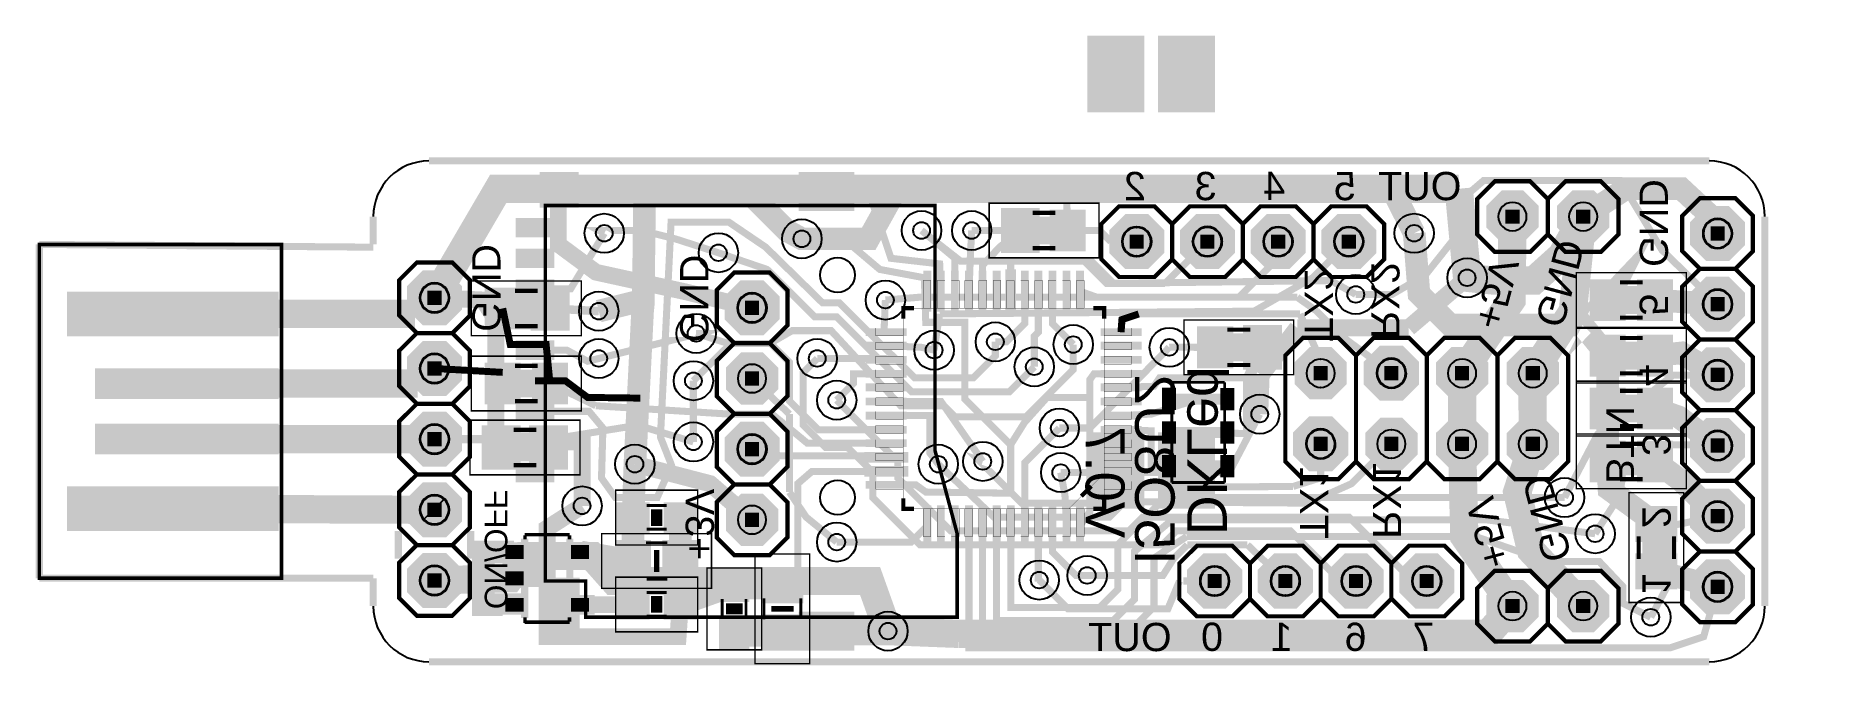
# Model space of a CAD drawing. Header units: millimetres. Extents: x -0.1 to 64.1, y -0.1 to 22.5.
import ezdxf

# ---------------------------------------------------------------- set-up
doc = ezdxf.new("R2010")
doc.units = ezdxf.units.MM
for name, color, linetype, true_color in [('BoardOutline', 7, 'Continuous', 0xff00ff), ('BottomLayer', 7, 'Continuous', 0x0000ff), ('BottomPasteMaskLayer', 7, 'Continuous', 0x800000), ('BottomSilkLayer', 7, 'Continuous', 0x808000), ('BottomSolderMaskLayer', 7, 'Continuous', 0xaa00ff), ('Document', 7, 'Continuous', 0xffffff), ('Hole', 7, 'Continuous', 0x222222), ('Multi-Layer', 7, 'Continuous', 0xc0c0c0), ('TopLayer', 7, 'Continuous', 0xff0000), ('TopPasteMaskLayer', 7, 'Continuous', 0x808080), ('TopSilkLayer', 7, 'Continuous', 0xffff00), ('TopSolderMaskLayer', 7, 'Continuous', 0x800080)]:
    doc.layers.add(name, color=color, linetype=linetype, true_color=true_color)
doc.styles.get("Standard").update_dxf_attribs({"font": 'arial.ttf'})

msp = doc.modelspace()

# ---------------------------------------------------------------- texts
at = {"layer": 'BottomSilkLayer', "text_generation_flag": 2}
for s, height, rotation, p in [('2', 1.016, 360, (39.76, 16.59)), ('3', 1.016, 360, (42.3, 16.59)), ('4', 1.016, 360, (44.764, 16.598)), ('5', 1.016, 360, (47.3, 16.589)), ('OUT', 1.016, 360, (51.096, 16.59)), ('GND', 1.016, 270, (57.5, 14.19)), ('GND', 1.016, 270, (15.556, 11.858)), ('GND', 1.016, 255, (53.744, 12.21)), ('GND', 1.016, 270, (23.024, 11.48)), ('RX2', 1.016, 270, (47.854, 11.6)), ('+5V', 1.016, 255, (51.534, 12.13)), ('TX2', 1.016, 270, (45.464, 11.51)), ('5', 1.016, 270, (57.5, 12.44)), ('DKLed', 1.4224, 270, (41.248, 4.544)), ('4', 1.016, 270, (57.5, 9.9)), ('I5O8U2', 1.4224, 270, (39.37, 3.482)), ('BTN', 1, 270, (56.3, 6.39)), ('V0.7', 1.4001, 270, (37.592, 4.444)), ('3', 1.016, 270, (57.6, 7.4)), ('RX1', 1.016, 270, (47.914, 4.42)), ('TX1', 1.016, 270, (45.294, 4.42)), ('GND', 1.016, 285, (54.084, 3.49)), ('ON/OFF', 0.8128, 270, (16.004, 1.888)), ('+3V', 1.016, 270, (23.224, 3.652)), ('+5V', 1.016, 285, (51.904, 3.27)), ('2', 1.016, 270, (57.6, 4.8)), ('1', 1.016, 270, (57.6, 2.4)), ('OUT', 1.016, 360, (40.682, 0.38)), ('0', 1.016, 360, (42.53, 0.388)), ('1', 1.016, 360, (45.03, 0.388)), ('6', 1.016, 360, (47.69, 0.388)), ('7', 1.016, 360, (50.13, 0.388))]:
    msp.add_text(s, height=height, rotation=rotation, dxfattribs=at).set_placement(p)

# ---------------------------------------------------------------- hatches: boundary and pattern name
at = {"layer": 'BottomLayer'}
for points in [[(17.98, 16.32), (17.98, 17.6), (19.38, 17.6), (19.38, 16.32)], [(27.28, 16.2), (27.28, 17.6), (29.28, 17.6), (29.28, 16.2)], [(17.11, 15.25), (17.11, 15.95), (18.51, 15.95), (18.51, 15.25)], [(17.11, 14.15), (17.11, 14.85), (18.51, 14.85), (18.51, 14.15)], [(17.11, 13.05), (17.11, 13.75), (18.51, 13.75), (18.51, 13.05)], [(17.11, 11.95), (17.11, 12.65), (18.51, 12.65), (18.51, 11.95)], [(17.11, 10.85), (17.11, 11.55), (18.51, 11.55), (18.51, 10.85)], [(17.11, 9.75), (17.11, 10.45), (18.51, 10.45), (18.51, 9.75)], [(17.11, 8.65), (17.11, 9.35), (18.51, 9.35), (18.51, 8.65)], [(17.11, 7.55), (17.11, 8.25), (18.51, 8.25), (18.51, 7.55)], [(17.11, 6.45), (17.11, 7.15), (18.51, 7.15), (18.51, 6.45)], [(17.98, 1), (17.98, 2.95), (19.38, 2.95), (19.38, 1)], [(27.28, 0.4), (27.28, 1.8), (29.28, 1.8), (29.28, 0.4)]]:
    msp.add_hatch(color=256, dxfattribs=at).paths.add_polyline_path(points)
at = {"layer": 'BottomPasteMaskLayer'}
for points in [[(17.11, 9.75), (17.11, 10.45), (18.51, 10.45), (18.51, 9.75)], [(17.98, 1), (17.98, 2.95), (19.38, 2.95), (19.38, 1)]]:
    msp.add_hatch(color=256, dxfattribs=at).paths.add_polyline_path(points)
at = {"layer": 'BottomSolderMaskLayer'}
for points in [[(38.44, 14.69), (39.02, 14.111), (39.84, 14.111), (40.419, 14.69), (40.419, 15.51), (39.84, 16.089), (39.02, 16.089), (38.44, 15.51)], [(42.38, 14.111), (42.959, 14.69), (42.959, 15.51), (42.38, 16.089), (41.56, 16.089), (40.98, 15.51), (40.98, 14.69), (41.56, 14.111)], [(43.52, 14.69), (44.1, 14.111), (44.92, 14.111), (45.499, 14.69), (45.499, 15.51), (44.92, 16.089), (44.1, 16.089), (43.52, 15.51)], [(46.06, 14.69), (46.64, 14.111), (47.46, 14.111), (48.039, 14.69), (48.039, 15.51), (47.46, 16.09), (46.64, 16.09), (46.06, 15.51)], [(60.71, 14.401), (61.29, 14.98), (61.29, 15.8), (60.71, 16.38), (59.891, 16.38), (59.311, 15.8), (59.311, 14.98), (59.891, 14.401)], [(13.21, 12.661), (13.21, 13.5), (13.781, 14.07), (14.62, 14.07), (15.19, 13.5), (15.19, 12.661), (15.19, 12.661), (14.62, 12.09), (13.781, 12.09)], [(24.621, 12.31), (25.2, 11.731), (26.02, 11.731), (26.599, 12.31), (26.599, 13.13), (26.02, 13.709), (25.2, 13.709), (24.621, 13.13)], [(61.289, 13.26), (60.71, 13.839), (59.89, 13.839), (59.31, 13.26), (59.31, 12.44), (59.89, 11.86), (60.71, 11.86), (61.289, 12.44)], [(13.781, 9.55), (13.21, 10.121), (13.21, 10.96), (13.781, 11.53), (14.62, 11.53), (15.19, 10.96), (15.19, 10.121), (14.62, 9.55)], [(49.569, 10.78), (48.99, 11.36), (48.17, 11.36), (47.59, 10.78), (47.59, 9.96), (48.17, 9.38), (48.99, 9.38), (49.569, 9.96)], [(61.29, 10.72), (60.71, 11.299), (59.89, 11.299), (59.311, 10.72), (59.311, 9.9), (59.89, 9.321), (60.71, 9.321), (61.29, 9.9)], [(17.059, 9.699), (17.059, 10.501), (18.561, 10.501), (18.561, 9.699)], [(13.781, 7.01), (13.21, 7.581), (13.21, 8.42), (13.781, 8.99), (14.62, 8.99), (15.19, 8.42), (15.19, 7.581), (14.62, 7.01)], [(24.621, 7.23), (25.2, 6.651), (26.02, 6.651), (26.599, 7.23), (26.599, 8.05), (26.02, 8.629), (25.2, 8.629), (24.621, 8.05)], [(47.029, 8.24), (46.45, 8.82), (45.63, 8.82), (45.05, 8.24), (45.05, 7.42), (45.63, 6.84), (46.45, 6.84), (47.029, 7.42)], [(61.29, 8.18), (60.71, 8.76), (59.89, 8.76), (59.311, 8.18), (59.311, 7.36), (59.89, 6.781), (60.71, 6.781), (61.29, 7.36)], [(13.21, 5.88), (13.781, 6.45), (14.62, 6.45), (15.19, 5.88), (15.19, 5.04), (14.62, 4.47), (13.781, 4.47), (13.21, 5.04)], [(61.29, 5.64), (60.71, 6.22), (59.89, 6.22), (59.311, 5.64), (59.311, 4.82), (59.89, 4.241), (60.71, 4.241), (61.29, 4.82)], [(13.781, 3.91), (14.62, 3.91), (15.19, 3.34), (15.19, 2.5), (14.62, 1.93), (13.781, 1.93), (13.21, 2.5), (13.21, 2.5), (13.21, 3.34)], [(43.219, 3.31), (42.64, 3.89), (41.82, 3.89), (41.24, 3.31), (41.24, 2.49), (41.82, 1.911), (42.64, 1.911), (43.219, 2.49)], [(43.78, 2.49), (44.36, 1.911), (45.18, 1.911), (45.759, 2.49), (45.759, 3.31), (45.18, 3.89), (44.36, 3.89), (43.78, 3.31)], [(46.32, 2.491), (46.9, 1.911), (47.72, 1.911), (48.299, 2.491), (48.299, 3.31), (47.72, 3.89), (46.9, 3.89), (46.32, 3.31)], [(48.86, 2.49), (49.44, 1.911), (50.26, 1.911), (50.839, 2.49), (50.839, 3.31), (50.26, 3.89), (49.44, 3.89), (48.86, 3.31)], [(61.29, 3.1), (60.71, 3.68), (59.89, 3.68), (59.311, 3.1), (59.311, 2.28), (59.89, 1.701), (60.71, 1.701), (61.29, 2.28)], [(17.943, 0.929), (17.943, 3.021), (19.416, 3.021), (19.416, 0.929)]]:
    msp.add_hatch(color=256, dxfattribs=at).paths.add_polyline_path(points)
at = {"layer": 'Document'}
for points in [[(37.66, 22.5), (39.7, 22.5), (39.7, 19.75), (37.66, 19.75), (37.66, 22.5)], [(40.2, 22.5), (42.24, 22.5), (42.24, 19.75), (40.2, 19.75), (40.2, 22.5)], [(35.694, 16.199), (35.044, 16.199), (35.044, 14.799), (35.694, 14.799)], [(37.167, 16.199), (36.517, 16.199), (36.517, 14.799), (37.167, 14.799)], [(52.676, 15.746), (53.184, 15.746), (53.184, 16.254), (52.676, 16.254)], [(55.216, 15.746), (55.724, 15.746), (55.724, 16.254), (55.216, 16.254)], [(36.3, 16), (35.9, 16), (35.9, 15), (36.3, 15)], [(60.046, 15.644), (60.046, 15.136), (60.554, 15.136), (60.554, 15.644)], [(39.684, 15.354), (39.176, 15.354), (39.176, 14.846), (39.684, 14.846)], [(41.716, 15.354), (41.716, 14.846), (42.224, 14.846), (42.224, 15.354)], [(44.764, 15.354), (44.256, 15.354), (44.256, 14.846), (44.764, 14.846)], [(47.304, 15.354), (46.796, 15.354), (46.796, 14.846), (47.304, 14.846)], [(56.794, 13.699), (56.144, 13.699), (56.144, 12.298), (56.794, 12.298)], [(57.4, 13.5), (57, 13.5), (57, 12.5), (57.4, 12.5)], [(58.267, 13.699), (57.617, 13.699), (57.617, 12.298), (58.267, 12.298)], [(13.946, 13.334), (13.946, 12.826), (14.454, 12.826), (14.454, 13.334)], [(16.433, 12.002), (17.083, 12.002), (17.083, 13.402), (16.433, 13.402)], [(17.3, 12.2), (17.7, 12.2), (17.7, 13.2), (17.3, 13.2)], [(17.906, 12.002), (18.556, 12.002), (18.556, 13.402), (17.906, 13.402)], [(25.864, 12.974), (25.356, 12.974), (25.356, 12.466), (25.864, 12.466)], [(60.046, 12.596), (60.554, 12.596), (60.554, 13.104), (60.046, 13.104)], [(42.033, 10.602), (42.683, 10.602), (42.683, 12.002), (42.033, 12.002)], [(42.9, 10.8), (43.3, 10.8), (43.3, 11.8), (42.9, 11.8)], [(43.507, 10.602), (44.156, 10.602), (44.156, 12.002), (43.507, 12.002)], [(56.794, 11.699), (56.144, 11.699), (56.144, 10.298), (56.794, 10.298)], [(58.267, 11.699), (57.617, 11.699), (57.617, 10.298), (58.267, 10.298)], [(57.4, 11.5), (57, 11.5), (57, 10.5), (57.4, 10.5)], [(13.946, 10.794), (13.946, 10.286), (14.454, 10.286), (14.454, 10.794)], [(16.433, 9.302), (17.083, 9.302), (17.083, 10.702), (16.433, 10.702)], [(17.3, 9.5), (17.7, 9.5), (17.7, 10.5), (17.3, 10.5)], [(17.906, 9.302), (18.556, 9.302), (18.556, 10.702), (17.906, 10.702)], [(25.864, 10.434), (25.356, 10.434), (25.356, 9.926), (25.864, 9.926)], [(45.786, 10.116), (46.294, 10.116), (46.294, 10.624), (45.786, 10.624)], [(48.326, 10.116), (48.834, 10.116), (48.834, 10.624), (48.326, 10.624)], [(50.866, 10.116), (51.374, 10.116), (51.374, 10.624), (50.866, 10.624)], [(53.406, 10.116), (53.914, 10.116), (53.914, 10.624), (53.406, 10.624)], [(60.046, 10.056), (60.554, 10.056), (60.554, 10.564), (60.046, 10.564)], [(40.84, 9.05), (40.84, 9.85), (40.34, 9.85), (40.34, 9.05)], [(42.44, 9.24), (42.44, 9.64), (40.84, 9.64), (40.84, 9.24)], [(42.44, 9.84), (42.44, 9.04), (42.94, 9.04), (42.94, 9.84)], [(56.794, 9.799), (56.144, 9.799), (56.144, 8.398), (56.794, 8.398)], [(58.267, 9.799), (57.617, 9.799), (57.617, 8.398), (58.267, 8.398)], [(57.4, 9.6), (57, 9.6), (57, 8.6), (57.4, 8.6)], [(16.383, 7.002), (17.033, 7.002), (17.033, 8.402), (16.383, 8.402)], [(17.856, 7.002), (18.506, 7.002), (18.506, 8.402), (17.856, 8.402)], [(40.84, 7.84), (40.84, 8.64), (40.34, 8.64), (40.34, 7.84)], [(42.44, 8.04), (42.44, 8.44), (40.84, 8.44), (40.84, 8.04)], [(42.44, 8.64), (42.44, 7.84), (42.94, 7.84), (42.94, 8.64)], [(13.946, 8.254), (13.946, 7.746), (14.454, 7.746), (14.454, 8.254)], [(17.25, 7.2), (17.65, 7.2), (17.65, 8.2), (17.25, 8.2)], [(25.864, 7.894), (25.356, 7.894), (25.356, 7.386), (25.864, 7.386)], [(37.66, 8.25), (39.7, 8.25), (39.7, 5.5), (37.66, 5.5), (37.66, 8.25)], [(40.2, 8.25), (42.24, 8.25), (42.24, 5.5), (40.2, 5.5), (40.2, 8.25)], [(45.786, 7.576), (46.294, 7.576), (46.294, 8.084), (45.786, 8.084)], [(48.326, 7.576), (48.834, 7.576), (48.834, 8.084), (48.326, 8.084)], [(50.866, 7.576), (51.374, 7.576), (51.374, 8.084), (50.866, 8.084)], [(53.406, 7.576), (53.914, 7.576), (53.914, 8.084), (53.406, 8.084)], [(56.794, 7.899), (56.144, 7.899), (56.144, 6.498), (56.794, 6.498)], [(58.267, 7.899), (57.617, 7.899), (57.617, 6.498), (58.267, 6.498)], [(60.046, 7.516), (60.554, 7.516), (60.554, 8.024), (60.046, 8.024)], [(40.84, 6.63), (40.84, 7.43), (40.34, 7.43), (40.34, 6.63)], [(42.44, 6.84), (42.44, 7.24), (40.84, 7.24), (40.84, 6.84)], [(42.44, 7.43), (42.44, 6.63), (42.94, 6.63), (42.94, 7.43)], [(57.4, 7.7), (57, 7.7), (57, 6.7), (57.4, 6.7)], [(13.946, 5.714), (13.946, 5.206), (14.454, 5.206), (14.454, 5.714)], [(21.342, 4.713), (21.842, 4.713), (21.842, 5.663), (21.342, 5.663)], [(21.98, 4.882), (22.38, 4.882), (22.38, 5.483), (21.98, 5.483)], [(22.51, 4.713), (23.01, 4.713), (23.01, 5.663), (22.51, 5.663)], [(25.864, 5.354), (25.356, 5.354), (25.356, 4.846), (25.864, 4.846)], [(58.799, 4.506), (58.799, 5.156), (57.399, 5.156), (57.399, 4.506)], [(60.046, 4.976), (60.554, 4.976), (60.554, 5.484), (60.046, 5.484)], [(16.75, 4.195), (16.75, 3.695), (17.4, 3.695), (17.4, 4.195)], [(19.1, 4.195), (19.1, 3.695), (19.75, 3.695), (19.75, 4.195)], [(21.088, 2.896), (21.838, 2.896), (21.838, 4.346), (21.088, 4.346)], [(22.08, 3.22), (22.28, 3.22), (22.28, 4.02), (22.08, 4.02)], [(22.535, 2.896), (23.286, 2.896), (23.286, 4.346), (22.535, 4.346)], [(58.6, 3.9), (58.6, 4.3), (57.6, 4.3), (57.6, 3.9)], [(16.75, 3.245), (16.75, 2.745), (17.4, 2.745), (17.4, 3.245)], [(58.799, 3.033), (58.799, 3.683), (57.399, 3.683), (57.399, 3.033)], [(13.946, 3.174), (13.946, 2.666), (14.454, 2.666), (14.454, 3.174)], [(25.44, 2.23), (25.44, 2.73), (24.49, 2.73), (24.49, 2.23)], [(27.424, 2.256), (27.424, 3.006), (25.974, 3.006), (25.974, 2.256)], [(41.976, 2.646), (42.484, 2.646), (42.484, 3.154), (41.976, 3.154)], [(45.024, 3.154), (44.516, 3.154), (44.516, 2.646), (45.024, 2.646)], [(47.564, 3.154), (47.056, 3.154), (47.056, 2.646), (47.564, 2.646)], [(50.104, 3.154), (49.596, 3.154), (49.596, 2.646), (50.104, 2.646)], [(60.046, 2.436), (60.554, 2.436), (60.554, 2.944), (60.046, 2.944)], [(16.75, 2.295), (16.75, 1.795), (17.4, 1.795), (17.4, 2.295)], [(19.1, 2.295), (19.1, 1.795), (19.75, 1.795), (19.75, 2.295)], [(21.342, 1.588), (21.842, 1.588), (21.842, 2.538), (21.342, 2.538)], [(21.98, 1.757), (22.38, 1.757), (22.38, 2.357), (21.98, 2.357)], [(22.51, 1.588), (23.01, 1.588), (23.01, 2.538), (22.51, 2.538)], [(25.27, 1.7), (25.27, 2.1), (24.67, 2.1), (24.67, 1.7)], [(27.1, 1.8), (27.1, 2), (26.3, 2), (26.3, 1.8)], [(52.676, 1.746), (53.184, 1.746), (53.184, 2.254), (52.676, 2.254)], [(55.216, 1.746), (55.724, 1.746), (55.724, 2.254), (55.216, 2.254)], [(25.44, 1.062), (25.44, 1.562), (24.49, 1.562), (24.49, 1.062)], [(27.424, 0.808), (27.424, 1.558), (25.974, 1.558), (25.974, 0.808)]]:
    msp.add_hatch(color=256, dxfattribs=at).paths.add_polyline_path(points)
at = {"layer": 'Multi-Layer'}
for points in [[(53.869, 16.389), (53.319, 16.939), (52.541, 16.939), (51.991, 16.389), (51.991, 15.611), (52.541, 15.061), (53.319, 15.061), (53.869, 15.611)], [(56.409, 16.389), (55.859, 16.939), (55.081, 16.939), (54.531, 16.389), (54.531, 15.611), (55.081, 15.061), (55.859, 15.061), (56.409, 15.611)], [(60.689, 14.452), (61.239, 15.001), (61.239, 15.779), (60.689, 16.329), (59.912, 16.329), (59.362, 15.779), (59.362, 15.001), (59.912, 14.452)], [(38.491, 14.711), (39.041, 14.161), (39.819, 14.161), (40.369, 14.711), (40.369, 15.489), (39.819, 16.039), (39.041, 16.039), (38.491, 15.489)], [(42.359, 14.161), (42.909, 14.711), (42.909, 15.489), (42.359, 16.039), (41.581, 16.039), (41.031, 15.489), (41.031, 14.711), (41.581, 14.161)], [(43.571, 14.711), (44.121, 14.161), (44.899, 14.161), (45.449, 14.711), (45.449, 15.489), (44.899, 16.039), (44.121, 16.039), (43.571, 15.489)], [(46.111, 14.711), (46.661, 14.162), (47.439, 14.162), (47.989, 14.711), (47.989, 15.489), (47.439, 16.039), (46.661, 16.039), (46.111, 15.489)], [(13.261, 12.682), (13.261, 13.478), (13.802, 14.019), (14.598, 14.019), (15.139, 13.478), (15.139, 12.682), (15.139, 12.682), (14.598, 12.141), (13.802, 12.141)], [(24.671, 12.331), (25.221, 11.781), (25.999, 11.781), (26.549, 12.331), (26.549, 13.109), (25.999, 13.659), (25.221, 13.659), (24.671, 13.109)], [(61.239, 13.239), (60.689, 13.788), (59.911, 13.788), (59.361, 13.239), (59.361, 12.461), (59.911, 11.911), (60.689, 11.911), (61.239, 12.461)], [(13.802, 9.601), (13.261, 10.142), (13.261, 10.938), (13.802, 11.479), (14.598, 11.479), (15.139, 10.938), (15.139, 10.142), (14.598, 9.601)], [(24.671, 9.791), (25.221, 9.241), (25.999, 9.241), (26.549, 9.791), (26.549, 10.569), (25.999, 11.119), (25.221, 11.119), (24.671, 10.569)], [(46.979, 10.759), (46.429, 11.309), (45.651, 11.309), (45.101, 10.759), (45.101, 9.981), (45.651, 9.431), (46.429, 9.431), (46.979, 9.981)], [(49.519, 10.759), (48.969, 11.309), (48.191, 11.309), (47.641, 10.759), (47.641, 9.981), (48.191, 9.431), (48.969, 9.431), (49.519, 9.981)], [(52.059, 10.759), (51.509, 11.309), (50.731, 11.309), (50.181, 10.759), (50.181, 9.981), (50.731, 9.431), (51.509, 9.431), (52.059, 9.981)], [(54.599, 10.759), (54.049, 11.309), (53.271, 11.309), (52.721, 10.759), (52.721, 9.981), (53.271, 9.431), (54.049, 9.431), (54.599, 9.981)], [(61.239, 10.699), (60.689, 11.249), (59.911, 11.249), (59.362, 10.699), (59.362, 9.921), (59.911, 9.371), (60.689, 9.371), (61.239, 9.921)], [(13.802, 7.061), (13.261, 7.602), (13.261, 8.398), (13.802, 8.939), (14.598, 8.939), (15.139, 8.398), (15.139, 7.602), (14.598, 7.061)], [(24.671, 7.251), (25.221, 6.701), (25.999, 6.701), (26.549, 7.251), (26.549, 8.029), (25.999, 8.579), (25.221, 8.579), (24.671, 8.029)], [(46.979, 8.219), (46.429, 8.769), (45.651, 8.769), (45.101, 8.219), (45.101, 7.441), (45.651, 6.891), (46.429, 6.891), (46.979, 7.441)], [(49.519, 8.219), (48.969, 8.769), (48.191, 8.769), (47.641, 8.219), (47.641, 7.441), (48.191, 6.891), (48.969, 6.891), (49.519, 7.441)], [(52.059, 8.219), (51.509, 8.769), (50.731, 8.769), (50.181, 8.219), (50.181, 7.441), (50.731, 6.891), (51.509, 6.891), (52.059, 7.441)], [(54.599, 8.219), (54.049, 8.769), (53.271, 8.769), (52.721, 8.219), (52.721, 7.441), (53.271, 6.891), (54.049, 6.891), (54.599, 7.441)], [(61.239, 8.159), (60.689, 8.709), (59.911, 8.709), (59.362, 8.159), (59.362, 7.381), (59.911, 6.831), (60.689, 6.831), (61.239, 7.381)], [(13.261, 5.858), (13.802, 6.399), (14.598, 6.399), (15.139, 5.858), (15.139, 5.062), (14.598, 4.521), (13.802, 4.521), (13.261, 5.062)], [(24.671, 4.711), (25.221, 4.161), (25.999, 4.161), (26.549, 4.711), (26.549, 5.489), (25.999, 6.039), (25.221, 6.039), (24.671, 5.489)], [(61.239, 5.619), (60.689, 6.169), (59.911, 6.169), (59.362, 5.619), (59.362, 4.841), (59.911, 4.292), (60.689, 4.292), (61.239, 4.841)], [(13.802, 3.859), (14.598, 3.859), (15.139, 3.318), (15.139, 2.522), (14.598, 1.981), (13.802, 1.981), (13.261, 2.522), (13.261, 2.522), (13.261, 3.318)], [(43.169, 3.289), (42.619, 3.839), (41.841, 3.839), (41.291, 3.289), (41.291, 2.511), (41.841, 1.962), (42.619, 1.962), (43.169, 2.511)], [(43.831, 2.511), (44.381, 1.962), (45.159, 1.962), (45.709, 2.511), (45.709, 3.289), (45.159, 3.839), (44.381, 3.839), (43.831, 3.289)], [(46.371, 2.512), (46.921, 1.962), (47.699, 1.962), (48.249, 2.512), (48.249, 3.289), (47.699, 3.839), (46.921, 3.839), (46.371, 3.289)], [(48.911, 2.511), (49.461, 1.962), (50.239, 1.962), (50.789, 2.511), (50.789, 3.289), (50.239, 3.839), (49.461, 3.839), (48.911, 3.289)], [(61.239, 3.079), (60.689, 3.629), (59.911, 3.629), (59.362, 3.079), (59.362, 2.301), (59.911, 1.752), (60.689, 1.752), (61.239, 2.301)], [(53.869, 2.389), (53.319, 2.939), (52.541, 2.939), (51.991, 2.389), (51.991, 1.611), (52.541, 1.061), (53.319, 1.061), (53.869, 1.611)], [(56.409, 2.389), (55.859, 2.939), (55.081, 2.939), (54.531, 2.389), (54.531, 1.611), (55.081, 1.061), (55.859, 1.061), (56.409, 1.611)]]:
    msp.add_hatch(color=256, dxfattribs=at).paths.add_polyline_path(points)
at = {"layer": 'TopLayer'}
for points in [[(35.9, 14.75), (34.6, 14.75), (34.6, 16.25), (35.9, 16.25)], [(37.6, 14.75), (36.3, 14.75), (36.3, 16.25), (37.6, 16.25)], [(31.767, 14.053), (32.046, 14.053), (32.046, 12.58), (31.767, 12.58)], [(32.25, 14.053), (32.529, 14.053), (32.529, 12.58), (32.25, 12.58)], [(32.758, 14.053), (33.037, 14.053), (33.037, 12.58), (32.758, 12.58)], [(33.266, 14.053), (33.545, 14.053), (33.545, 12.58), (33.266, 12.58)], [(33.748, 14.053), (34.028, 14.053), (34.028, 12.58), (33.748, 12.58)], [(34.256, 14.053), (34.536, 14.053), (34.536, 12.58), (34.256, 12.58)], [(34.764, 14.053), (35.044, 14.053), (35.044, 12.58), (34.764, 12.58)], [(35.272, 14.053), (35.552, 14.053), (35.552, 12.58), (35.272, 12.58)], [(35.755, 14.053), (36.034, 14.053), (36.034, 12.58), (35.755, 12.58)], [(36.263, 14.053), (36.542, 14.053), (36.542, 12.58), (36.263, 12.58)], [(36.771, 14.053), (37.05, 14.053), (37.05, 12.58), (36.771, 12.58)], [(37.253, 14.053), (37.533, 14.053), (37.533, 12.58), (37.253, 12.58)], [(57, 12.25), (55.7, 12.25), (55.7, 13.75), (57, 13.75)], [(58.7, 12.25), (57.4, 12.25), (57.4, 13.75), (58.7, 13.75)], [(1.05, 13.25), (8.55, 13.25), (8.55, 11.75), (1.05, 11.75)], [(16, 13.45), (17.3, 13.45), (17.3, 11.95), (16, 11.95)], [(17.7, 13.45), (19, 13.45), (19, 11.95), (17.7, 11.95)], [(29.697, 11.704), (29.697, 11.983), (31.17, 11.983), (31.17, 11.704)], [(38.13, 11.704), (38.13, 11.983), (39.603, 11.983), (39.603, 11.704)], [(41.6, 12.05), (42.9, 12.05), (42.9, 10.55), (41.6, 10.55)], [(43.3, 12.05), (44.6, 12.05), (44.6, 10.55), (43.3, 10.55)], [(57, 10.25), (55.7, 10.25), (55.7, 11.75), (57, 11.75)], [(58.7, 10.25), (57.4, 10.25), (57.4, 11.75), (58.7, 11.75)], [(29.697, 11.221), (29.697, 11.5), (31.17, 11.5), (31.17, 11.221)], [(29.697, 10.713), (29.697, 10.992), (31.17, 10.992), (31.17, 10.713)], [(38.13, 11.221), (38.13, 11.5), (39.603, 11.5), (39.603, 11.221)], [(38.13, 10.713), (38.13, 10.992), (39.603, 10.992), (39.603, 10.713)], [(2.05, 10.5), (8.55, 10.5), (8.55, 9.5), (2.05, 9.5)], [(16, 10.75), (17.3, 10.75), (17.3, 9.25), (16, 9.25)], [(17.7, 10.75), (19, 10.75), (19, 9.25), (17.7, 9.25)], [(29.697, 10.205), (29.697, 10.484), (31.17, 10.484), (31.17, 10.205)], [(38.13, 10.205), (38.13, 10.484), (39.603, 10.484), (39.603, 10.205)], [(29.697, 9.722), (29.697, 10.002), (31.17, 10.002), (31.17, 9.722)], [(38.13, 9.722), (38.13, 10.002), (39.603, 10.002), (39.603, 9.722)], [(40.54, 9.24), (40.54, 9.64), (42.74, 9.64), (42.74, 9.24)], [(57, 8.35), (55.7, 8.35), (55.7, 9.85), (57, 9.85)], [(58.7, 8.35), (57.4, 8.35), (57.4, 9.85), (58.7, 9.85)], [(29.697, 9.214), (29.697, 9.494), (31.17, 9.494), (31.17, 9.214)], [(38.13, 9.214), (38.13, 9.494), (39.603, 9.494), (39.603, 9.214)], [(2.05, 8.5), (8.55, 8.5), (8.55, 7.5), (2.05, 7.5)], [(15.95, 8.45), (17.25, 8.45), (17.25, 6.95), (15.95, 6.95)], [(17.65, 8.45), (18.95, 8.45), (18.95, 6.95), (17.65, 6.95)], [(29.697, 8.706), (29.697, 8.986), (31.17, 8.986), (31.17, 8.706)], [(29.697, 8.198), (29.697, 8.478), (31.17, 8.478), (31.17, 8.198)], [(38.13, 8.706), (38.13, 8.986), (39.603, 8.986), (39.603, 8.706)], [(38.13, 8.198), (38.13, 8.478), (39.603, 8.478), (39.603, 8.198)], [(40.54, 8.04), (40.54, 8.44), (42.74, 8.44), (42.74, 8.04)], [(29.697, 7.716), (29.697, 7.995), (31.17, 7.995), (31.17, 7.716)], [(38.13, 7.716), (38.13, 7.995), (39.603, 7.995), (39.603, 7.716)], [(57, 6.45), (55.7, 6.45), (55.7, 7.95), (57, 7.95)], [(58.7, 6.45), (57.4, 6.45), (57.4, 7.95), (58.7, 7.95)], [(29.697, 7.208), (29.697, 7.487), (31.17, 7.487), (31.17, 7.208)], [(38.13, 7.208), (38.13, 7.487), (39.603, 7.487), (39.603, 7.208)], [(40.54, 6.84), (40.54, 7.24), (42.74, 7.24), (42.74, 6.84)], [(29.697, 6.7), (29.697, 6.979), (31.17, 6.979), (31.17, 6.7)], [(29.697, 6.217), (29.697, 6.497), (31.17, 6.497), (31.17, 6.217)], [(38.13, 6.7), (38.13, 6.979), (39.603, 6.979), (39.603, 6.7)], [(38.13, 6.217), (38.13, 6.497), (39.603, 6.497), (39.603, 6.217)], [(1.05, 6.25), (8.55, 6.25), (8.55, 4.75), (1.05, 4.75)], [(20.78, 5.683), (21.88, 5.683), (21.88, 4.683), (20.78, 4.683)], [(22.48, 5.683), (23.58, 5.683), (23.58, 4.683), (22.48, 4.683)], [(31.767, 5.62), (32.046, 5.62), (32.046, 4.147), (31.767, 4.147)], [(32.25, 5.62), (32.529, 5.62), (32.529, 4.147), (32.25, 4.147)], [(32.758, 5.62), (33.037, 5.62), (33.037, 4.147), (32.758, 4.147)], [(33.266, 5.62), (33.545, 5.62), (33.545, 4.147), (33.266, 4.147)], [(33.748, 5.62), (34.028, 5.62), (34.028, 4.147), (33.748, 4.147)], [(34.256, 5.62), (34.536, 5.62), (34.536, 4.147), (34.256, 4.147)], [(34.764, 5.62), (35.044, 5.62), (35.044, 4.147), (34.764, 4.147)], [(35.272, 5.62), (35.552, 5.62), (35.552, 4.147), (35.272, 4.147)], [(35.755, 5.62), (36.034, 5.62), (36.034, 4.147), (35.755, 4.147)], [(36.263, 5.62), (36.542, 5.62), (36.542, 4.147), (36.263, 4.147)], [(36.771, 5.62), (37.05, 5.62), (37.05, 4.147), (36.771, 4.147)], [(37.253, 5.62), (37.533, 5.62), (37.533, 4.147), (37.253, 4.147)], [(57.35, 4.3), (57.35, 5.6), (58.85, 5.6), (58.85, 4.3)], [(17.55, 4.295), (17.55, 3.595), (16.55, 3.595), (16.55, 4.295)], [(19.95, 4.295), (19.95, 3.595), (18.95, 3.595), (18.95, 4.295)], [(20.68, 4.37), (21.98, 4.37), (21.98, 2.87), (20.68, 2.87)], [(22.38, 4.37), (23.68, 4.37), (23.68, 2.87), (22.38, 2.87)], [(57.35, 2.6), (57.35, 3.9), (58.85, 3.9), (58.85, 2.6)], [(17.55, 3.345), (17.55, 2.645), (16.55, 2.645), (16.55, 3.345)], [(24.47, 2.2), (24.47, 3.3), (25.47, 3.3), (25.47, 2.2)], [(25.95, 2.1), (25.95, 3.4), (27.45, 3.4), (27.45, 2.1)], [(17.55, 2.395), (17.55, 1.695), (16.55, 1.695), (16.55, 2.395)], [(19.95, 2.395), (19.95, 1.695), (18.95, 1.695), (18.95, 2.395)], [(20.78, 2.557), (21.88, 2.557), (21.88, 1.557), (20.78, 1.557)], [(22.48, 2.557), (23.58, 2.557), (23.58, 1.557), (22.48, 1.557)], [(24.47, 0.5), (24.47, 1.6), (25.47, 1.6), (25.47, 0.5)], [(25.95, 0.4), (25.95, 1.7), (27.45, 1.7), (27.45, 0.4)]]:
    msp.add_hatch(color=256, dxfattribs=at).paths.add_polyline_path(points)
at = {"layer": 'TopPasteMaskLayer'}
for points in [[(35.9, 14.75), (34.6, 14.75), (34.6, 16.25), (35.9, 16.25)], [(34.764, 14.053), (35.044, 14.053), (35.044, 12.58), (34.764, 12.58)], [(1.05, 13.25), (8.55, 13.25), (8.55, 11.75), (1.05, 11.75)], [(17.7, 13.45), (19, 13.45), (19, 11.95), (17.7, 11.95)], [(43.3, 12.05), (44.6, 12.05), (44.6, 10.55), (43.3, 10.55)], [(2.05, 10.5), (8.55, 10.5), (8.55, 9.5), (2.05, 9.5)], [(2.05, 8.5), (8.55, 8.5), (8.55, 7.5), (2.05, 7.5)], [(15.95, 8.45), (17.25, 8.45), (17.25, 6.95), (15.95, 6.95)], [(17.65, 8.45), (18.95, 8.45), (18.95, 6.95), (17.65, 6.95)], [(38.13, 7.716), (38.13, 7.995), (39.603, 7.995), (39.603, 7.716)], [(29.697, 7.208), (29.697, 7.487), (31.17, 7.487), (31.17, 7.208)], [(29.697, 6.7), (29.697, 6.979), (31.17, 6.979), (31.17, 6.7)], [(1.05, 6.25), (8.55, 6.25), (8.55, 4.75), (1.05, 4.75)], [(20.78, 5.683), (21.88, 5.683), (21.88, 4.683), (20.78, 4.683)], [(22.48, 5.683), (23.58, 5.683), (23.58, 4.683), (22.48, 4.683)], [(24.47, 2.2), (24.47, 3.3), (25.47, 3.3), (25.47, 2.2)], [(20.78, 2.557), (21.88, 2.557), (21.88, 1.557), (20.78, 1.557)], [(22.48, 2.557), (23.58, 2.557), (23.58, 1.557), (22.48, 1.557)], [(24.47, 0.5), (24.47, 1.6), (25.47, 1.6), (25.47, 0.5)]]:
    msp.add_hatch(color=256, dxfattribs=at).paths.add_polyline_path(points)
at = {"layer": 'TopSolderMaskLayer'}
for points in [[(35.944, 14.691), (34.556, 14.691), (34.556, 16.309), (35.944, 16.309)], [(38.44, 14.69), (39.02, 14.111), (39.84, 14.111), (40.419, 14.69), (40.419, 15.51), (39.84, 16.089), (39.02, 16.089), (38.44, 15.51)], [(42.38, 14.111), (42.959, 14.69), (42.959, 15.51), (42.38, 16.089), (41.56, 16.089), (40.98, 15.51), (40.98, 14.69), (41.56, 14.111)], [(43.52, 14.69), (44.1, 14.111), (44.92, 14.111), (45.499, 14.69), (45.499, 15.51), (44.92, 16.089), (44.1, 16.089), (43.52, 15.51)], [(46.06, 14.69), (46.64, 14.111), (47.46, 14.111), (48.039, 14.69), (48.039, 15.51), (47.46, 16.09), (46.64, 16.09), (46.06, 15.51)], [(60.71, 14.401), (61.29, 14.98), (61.29, 15.8), (60.71, 16.38), (59.891, 16.38), (59.311, 15.8), (59.311, 14.98), (59.891, 14.401)], [(13.21, 12.661), (13.21, 13.5), (13.781, 14.07), (14.62, 14.07), (15.19, 13.5), (15.19, 12.661), (15.19, 12.661), (14.62, 12.09), (13.781, 12.09)], [(17.649, 13.501), (19.051, 13.501), (19.051, 11.899), (17.649, 11.899)], [(24.621, 12.31), (25.2, 11.731), (26.02, 11.731), (26.599, 12.31), (26.599, 13.13), (26.02, 13.709), (25.2, 13.709), (24.621, 13.13)], [(34.713, 14.104), (35.094, 14.104), (35.094, 12.529), (34.713, 12.529)], [(61.289, 13.26), (60.71, 13.839), (59.89, 13.839), (59.31, 13.26), (59.31, 12.44), (59.89, 11.86), (60.71, 11.86), (61.289, 12.44)], [(0.999, 13.301), (8.601, 13.301), (8.601, 11.699), (0.999, 11.699)], [(43.249, 12.101), (44.651, 12.101), (44.651, 10.499), (43.249, 10.499)], [(13.781, 9.55), (13.21, 10.121), (13.21, 10.96), (13.781, 11.53), (14.62, 11.53), (15.19, 10.96), (15.19, 10.121), (14.62, 9.55)], [(49.569, 10.78), (48.99, 11.36), (48.17, 11.36), (47.59, 10.78), (47.59, 9.96), (48.17, 9.38), (48.99, 9.38), (49.569, 9.96)], [(61.29, 10.72), (60.71, 11.299), (59.89, 11.299), (59.311, 10.72), (59.311, 9.9), (59.89, 9.321), (60.71, 9.321), (61.29, 9.9)], [(1.999, 10.551), (8.601, 10.551), (8.601, 9.449), (1.999, 9.449)], [(1.999, 8.551), (8.601, 8.551), (8.601, 7.449), (1.999, 7.449)], [(13.781, 7.01), (13.21, 7.581), (13.21, 8.42), (13.781, 8.99), (14.62, 8.99), (15.19, 8.42), (15.19, 7.581), (14.62, 7.01)], [(15.899, 8.501), (17.301, 8.501), (17.301, 6.899), (15.899, 6.899)], [(17.599, 8.501), (19.001, 8.501), (19.001, 6.899), (17.599, 6.899)], [(24.621, 7.23), (25.2, 6.651), (26.02, 6.651), (26.599, 7.23), (26.599, 8.05), (26.02, 8.629), (25.2, 8.629), (24.621, 8.05)], [(47.029, 8.24), (46.45, 8.82), (45.63, 8.82), (45.05, 8.24), (45.05, 7.42), (45.63, 6.84), (46.45, 6.84), (47.029, 7.42)], [(61.29, 8.18), (60.71, 8.76), (59.89, 8.76), (59.311, 8.18), (59.311, 7.36), (59.89, 6.781), (60.71, 6.781), (61.29, 7.36)], [(38.079, 7.665), (38.079, 8.046), (39.654, 8.046), (39.654, 7.665)], [(29.646, 7.157), (29.646, 7.538), (31.221, 7.538), (31.221, 7.157)], [(13.21, 5.88), (13.781, 6.45), (14.62, 6.45), (15.19, 5.88), (15.19, 5.04), (14.62, 4.47), (13.781, 4.47), (13.21, 5.04)], [(29.646, 6.649), (29.646, 7.03), (31.221, 7.03), (31.221, 6.649)], [(0.999, 6.301), (8.601, 6.301), (8.601, 4.699), (0.999, 4.699)], [(61.29, 5.64), (60.71, 6.22), (59.89, 6.22), (59.311, 5.64), (59.311, 4.82), (59.89, 4.241), (60.71, 4.241), (61.29, 4.82)], [(20.729, 5.733), (21.931, 5.733), (21.931, 4.632), (20.729, 4.632)], [(22.429, 5.733), (23.631, 5.733), (23.631, 4.632), (22.429, 4.632)], [(13.781, 3.91), (14.62, 3.91), (15.19, 3.34), (15.19, 2.5), (14.62, 1.93), (13.781, 1.93), (13.21, 2.5), (13.21, 2.5), (13.21, 3.34)], [(43.219, 3.31), (42.64, 3.89), (41.82, 3.89), (41.24, 3.31), (41.24, 2.49), (41.82, 1.911), (42.64, 1.911), (43.219, 2.49)], [(43.78, 2.49), (44.36, 1.911), (45.18, 1.911), (45.759, 2.49), (45.759, 3.31), (45.18, 3.89), (44.36, 3.89), (43.78, 3.31)], [(46.32, 2.491), (46.9, 1.911), (47.72, 1.911), (48.299, 2.491), (48.299, 3.31), (47.72, 3.89), (46.9, 3.89), (46.32, 3.31)], [(48.86, 2.49), (49.44, 1.911), (50.26, 1.911), (50.839, 2.49), (50.839, 3.31), (50.26, 3.89), (49.44, 3.89), (48.86, 3.31)], [(24.424, 2.144), (24.424, 3.356), (25.516, 3.356), (25.516, 2.144)], [(61.29, 3.1), (60.71, 3.68), (59.89, 3.68), (59.311, 3.1), (59.311, 2.28), (59.89, 1.701), (60.71, 1.701), (61.29, 2.28)], [(20.729, 2.608), (21.931, 2.608), (21.931, 1.507), (20.729, 1.507)], [(22.429, 2.608), (23.631, 2.608), (23.631, 1.507), (22.429, 1.507)], [(24.424, 0.444), (24.424, 1.656), (25.516, 1.656), (25.516, 0.444)]]:
    msp.add_hatch(color=256, dxfattribs=at).paths.add_polyline_path(points)

# ---------------------------------------------------------------- linework, layer by layer
at = {"layer": 'BoardOutline', "const_width": 0.254}
for points in [[(14, 18), (60, 18)], [(12, 15), (12, 16)], [(62, 16), (62, 2)], [(0, 15), (12, 14.9)], [(0, 3), (0, 15)], [(12, 3), (0, 3)], [(12, 2), (12, 3)], [(60, 0), (14, 0)]]:
    msp.add_lwpolyline(points, dxfattribs=at)
at = {"layer": 'BoardOutline'}
for centre, start, end in [((14, 16), 90, 180), ((60, 16), 0, 90), ((14, 2), 180, 270), ((60, 2), 270, 0)]:
    msp.add_arc(centre, 2, start, end, dxfattribs=at)
at = {"layer": 'BottomLayer'}
for points, const_width in [([(30.8, 17), (29.8, 15.2), (27.4, 15.2), (26.85, 15.5), (25.55, 16.8), (21.75, 16.8), (21.7, 13), (20.1, 12.6)], 0.813), ([(48.6, 17), (30.8, 17)], 0.813), ([(47.3, 13.2), (48.6, 13.2), (49.8, 13.9), (50.893, 15.275), (51.332, 16.813), (51.9, 17.3), (56.8, 17.3), (58.3, 14.8), (60.3, 12.85)], 0.254), ([(49.4, 15.4), (48.6, 17)], 0.813), ([(33.05, 1), (52.05, 1), (52.93, 2), (51.2, 4.5), (51.12, 7.83), (51.12, 10.37), (52.9, 13), (52.93, 16)], 1.016), ([(55.475, 2.009), (53.6, 4), (53.1, 6.1), (53.66, 7.83), (53.65, 10.36), (55.1, 12.6), (55.45, 16)], 1.016), ([(17.81, 9), (19.75, 9), (20.25, 8.4), (20.2, 6.6), (20.7, 5.9), (22.2, 5.9), (22.714, 7.065), (22.317, 8.077), (22.7, 15.8), (24.775, 15.8), (26.1, 14.9), (28.141, 12.9), (28.75, 12.9), (31.45, 10.2), (33.55, 10.2), (34.35, 11), (34.35, 11.5)], 0.254), ([(17.81, 13.4), (19.09, 13.4), (20.3, 15.4)], 0.254), ([(31.7, 15.5), (33.1, 14.4), (37.55, 14.4), (38.35, 13.6), (40.45, 13.6)], 0.254), ([(33.5, 15.5), (38.1, 15.5), (38.5, 15.1)], 0.254), ([(35.75, 10.6), (34.85, 9.7), (31.35, 9.7), (28.65, 12.4), (27.85, 12.4), (26.15, 14.1), (24.4, 14.7)], 0.254), ([(47.05, 15.1), (45.75, 13.8), (43.65, 12.6), (32.35, 12.5)], 0.254), ([(38.5, 15.1), (39.43, 15.1)], 0.254), ([(40.45, 13.6), (41.97, 15.1)], 0.254), ([(44.51, 15.1), (44.51, 14.51), (43.1, 13.1)], 0.254), ([(21.7, 13.1), (21.4, 7.1)], 0.813), ([(49.2, 12), (51.3, 13.8)], 0.61), ([(19.5, 5.6), (19.5, 7.9), (17.81, 7.9), (16.4, 7.9), (16.4, 12.3), (15.95, 13), (14.2, 13.08)], 0.61), ([(14.28, 13), (14.2, 13.08)], 0.305), ([(43.1, 13.1), (33.15, 13.1), (31.6, 13.1), (30.4, 13)], 0.254), ([(17.81, 12.3), (16.4, 12.3)], 0.305), ([(32.35, 12.5), (32.15, 11.2)], 0.254), ([(43.9, 10.3), (45.2, 12)], 0.61), ([(45.2, 12), (49.2, 12)], 0.61), ([(37.15, 11.4), (37.15, 10.5), (35.45, 8.8), (32.9, 8.8), (32.5, 9.2), (30.95, 9.2), (28.45, 11.9), (27.05, 11.9), (26.25, 11.44), (24.75, 11.44), (23.6, 11.8)], 0.254), ([(17.81, 11.2), (18.95, 11.2), (19.7, 10.8), (20.1, 10.9)], 0.254), ([(47.31, 2.9), (46.75, 2.9), (44.95, 4.7), (40.85, 4.7), (40.35, 4.2), (31.65, 4.2), (29.95, 5.9), (29.95, 6.8), (29.05, 7.7), (28.25, 7.7), (27.45, 8.5), (27.45, 10.4), (27.95, 10.9)], 0.254), ([(40.6, 11.3), (37.75, 8.4), (36.65, 8.4)], 0.254), ([(26.95, 8.9), (25.61, 10.18)], 0.254), ([(43.85, 8.9), (43.9, 10.3)], 0.61), ([(60.3, 10.31), (58.7, 10.3), (55.99, 8.178), (54.8, 5.9)], 0.254), ([(17.81, 10.1), (18.9, 10.1), (19.7, 9.5), (21.595, 9.475)], 0.25), ([(23.5, 10.1), (23.5, 7.9)], 0.254), ([(26.95, 6.1), (26.95, 8.9)], 0.254), ([(49.85, 2.9), (49.35, 2.9), (47.05, 5.2), (39.65, 5.2), (39.15, 4.7), (32.75, 4.7), (30.85, 6.6), (30.85, 7.2), (28.65, 9.4)], 0.254), ([(43.85, 8.9), (42.75, 6.8), (36.7, 6.8)], 0.254), ([(46.04, 7.83), (46.04, 6.61), (45.05, 6.3)], 0.254), ([(45.619, 5.717), (47.15, 6.4), (48.58, 7.83)], 0.254), ([(60.3, 7.77), (60.3, 7.8), (57.8, 7.8), (56.9, 6.9), (56.8, 6), (55.9, 4.6)], 0.254), ([(32.3, 7.1), (34.3, 5.2), (38.45, 5.2), (39, 5.75)], 0.254), ([(45.05, 6.3), (38.5, 6.25), (37.95, 5.7), (35.3, 5.7), (33.75, 7.25), (33.9, 7.2)], 0.254), ([(28.65, 4.3), (27.55, 5.2), (26.95, 6.098)], 0.254), ([(39, 5.75), (45.65, 5.7)], 0.254), ([(57.9, 1.6), (58.7, 3.093), (58.7, 4.9), (60.3, 5.23)], 0.254), ([(14.2, 2.92), (16.9, 3), (17.45, 3.8), (19.85, 3.8), (20.65, 2.9), (29.85, 2.9), (30.493, 1.1), (33.05, 1)], 1.016), ([(37.65, 3.1), (40.371, 3.101), (40.75, 3.7), (41.25, 4.2)], 0.254), ([(41.25, 4.2), (43.41, 4.2)], 0.254), ([(43.41, 4.2), (44.77, 2.9)], 0.254), ([(40.968, 2.9), (40.55, 1.9), (36.962, 1.9), (35.926, 2.937)], 0.254), ([(42.23, 2.9), (41.11, 2.9)], 0.254)]:
    msp.add_lwpolyline(points, dxfattribs=dict(at, const_width=const_width))
at = {"layer": 'BottomSilkLayer', "const_width": 0.127}
msp.add_lwpolyline([(18.18, 16.4), (32.18, 16.4), (32.18, 7.6), (32.98, 4.6), (32.98, 1.6), (19.63, 1.6), (19.63, 2.9), (18.18, 2.9), (18.18, 16.4)], close=True, dxfattribs=at)
at = {"layer": 'BottomSilkLayer', "const_width": 0.254}
for points in [[(12.9, 4.7), (12.9, 3.7)], [(15.5, 4.7), (15.5, 3.7)]]:
    msp.add_lwpolyline(points, dxfattribs=at)
at = {"layer": 'BottomSolderMaskLayer'}
for points in [[(39.427, 15.636), (39.433, 15.636)], [(44.507, 15.636), (44.513, 15.636)], [(47.047, 15.636), (47.053, 15.636)], [(41.435, 15.097), (41.435, 15.103)], [(42.506, 15.097), (42.506, 15.103)], [(59.765, 15.387), (59.765, 15.393)], [(60.836, 15.387), (60.836, 15.393)], [(39.427, 14.565), (39.433, 14.565)], [(44.507, 14.565), (44.513, 14.565)], [(47.047, 14.565), (47.053, 14.565)], [(14.203, 13.616), (14.197, 13.616)], [(25.607, 13.256), (25.613, 13.256)], [(60.303, 13.385), (60.297, 13.385)], [(14.203, 12.545), (14.197, 12.545)], [(60.303, 12.314), (60.297, 12.314)], [(25.607, 12.185), (25.613, 12.185)], [(14.203, 11.076), (14.197, 11.076)], [(48.047, 10.37), (48.042, 10.37)], [(49.118, 10.37), (49.113, 10.37)], [(60.303, 10.846), (60.298, 10.846)], [(14.203, 10.005), (14.197, 10.005)], [(60.303, 9.775), (60.298, 9.775)], [(14.203, 8.536), (14.197, 8.536)], [(25.607, 8.176), (25.613, 8.176)], [(45.507, 7.83), (45.502, 7.83)], [(46.578, 7.83), (46.573, 7.83)], [(59.768, 7.77), (59.762, 7.77)], [(60.839, 7.77), (60.833, 7.77)], [(14.203, 7.465), (14.197, 7.465)], [(25.607, 7.105), (25.613, 7.105)], [(14.203, 5.996), (14.197, 5.996)], [(60.303, 5.766), (60.298, 5.766)], [(14.203, 4.925), (14.197, 4.925)], [(60.303, 4.695), (60.298, 4.695)], [(14.203, 3.455), (14.197, 3.455)], [(42.233, 3.436), (42.227, 3.436)], [(44.767, 3.436), (44.773, 3.436)], [(47.307, 3.436), (47.313, 3.436)], [(49.847, 3.436), (49.853, 3.436)], [(60.303, 3.226), (60.298, 3.226)], [(14.203, 2.385), (14.197, 2.385)], [(42.233, 2.365), (42.227, 2.365)], [(44.767, 2.365), (44.773, 2.365)], [(47.307, 2.365), (47.313, 2.365)], [(49.847, 2.365), (49.853, 2.365)], [(60.303, 2.155), (60.298, 2.155)]]:
    msp.add_lwpolyline(points, close=True, dxfattribs=at)
for centre, start, end in [((39.427, 15.1), 450, 270), ((39.433, 15.1), 270, 450), ((41.97, 15.103), 360, 540), ((44.507, 15.1), 450, 270), ((44.513, 15.1), 270, 450), ((47.047, 15.1), 450, 270), ((47.053, 15.1), 270, 450), ((60.3, 15.393), 360, 540), ((41.97, 15.097), 540, 360), ((60.3, 15.387), 540, 360), ((14.197, 13.08), 90, 270), ((14.203, 13.08), 270, 90), ((25.607, 12.72), 450, 270), ((25.613, 12.72), 270, 450), ((60.297, 12.85), 90, 270), ((60.303, 12.85), 270, 90), ((14.197, 10.54), 90, 270), ((14.203, 10.54), 270, 90), ((48.577, 10.37), 0, 180), ((48.583, 10.37), 180, 0), ((60.298, 10.31), 90, 270), ((60.303, 10.31), 270, 90), ((14.197, 8), 90, 270), ((14.203, 8), 270, 90), ((46.037, 7.83), 0, 180), ((25.607, 7.64), 450, 270), ((25.613, 7.64), 270, 450), ((46.043, 7.83), 180, 0), ((60.298, 7.77), 0, 180), ((60.303, 7.77), 180, 0), ((14.197, 5.46), 90, 270), ((14.203, 5.46), 270, 90), ((60.298, 5.23), 90, 270), ((60.303, 5.23), 270, 90), ((14.197, 2.92), 90, 270), ((14.203, 2.92), 270, 90), ((42.227, 2.9), 90, 270), ((42.233, 2.9), 270, 90), ((44.767, 2.9), 450, 270), ((44.773, 2.9), 270, 450), ((47.307, 2.9), 450, 270), ((47.313, 2.9), 270, 450), ((49.847, 2.9), 450, 270), ((49.853, 2.9), 270, 450), ((60.298, 2.69), 90, 270), ((60.303, 2.69), 270, 90)]:
    msp.add_arc(centre, 0.535, start, end, dxfattribs=at)
at = {"layer": 'Document'}
for points, const_width in [([(38.073, 14.517), (34.127, 14.517), (34.127, 16.483), (38.073, 16.483), (38.073, 14.517)], 0.0508), ([(0, 15), (8.7, 15), (8.7, 3), (0, 3), (0, 15)], 0.127), ([(15.527, 13.683), (19.473, 13.683), (19.473, 11.717), (15.527, 11.717), (15.527, 13.683)], 0.0508), ([(59.173, 12.017), (55.227, 12.017), (55.227, 13.983), (59.173, 13.983), (59.173, 12.017)], 0.0508), ([(41.127, 12.283), (45.073, 12.283), (45.073, 10.317), (41.127, 10.317), (41.127, 12.283)], 0.0508), ([(59.173, 10.017), (55.227, 10.017), (55.227, 11.983), (59.173, 11.983), (59.173, 10.017)], 0.0508), ([(15.527, 10.983), (19.473, 10.983), (19.473, 9.017), (15.527, 9.017), (15.527, 10.983)], 0.0508), ([(59.173, 8.117), (55.227, 8.117), (55.227, 10.083), (59.173, 10.083), (59.173, 8.117)], 0.0508), ([(15.477, 8.683), (19.423, 8.683), (19.423, 6.717), (15.477, 6.717), (15.477, 8.683)], 0.0508), ([(59.173, 6.217), (55.227, 6.217), (55.227, 8.183), (59.173, 8.183), (59.173, 6.217)], 0.0508), ([(20.707, 6.166), (23.653, 6.166), (23.653, 4.199), (20.707, 4.199), (20.707, 6.166)], 0.0508), ([(57.117, 2.127), (57.117, 6.073), (59.083, 6.073), (59.083, 2.127), (57.117, 2.127)], 0.0508), ([(20.207, 2.637), (20.207, 4.603), (24.153, 4.603), (24.153, 2.637), (20.207, 2.637)], 0.0508), ([(27.683, -0.073), (25.717, -0.073), (25.717, 3.873), (27.683, 3.873), (27.683, -0.073)], 0.0508), ([(23.987, 0.427), (23.987, 3.373), (25.953, 3.373), (25.953, 0.427), (23.987, 0.427)], 0.0508), ([(20.707, 3.04), (23.653, 3.04), (23.653, 1.074), (20.707, 1.074), (20.707, 3.04)], 0.0508)]:
    msp.add_lwpolyline(points, close=True, dxfattribs=dict(at, const_width=const_width))
for points, const_width in [([(36.51, 16.135), (35.69, 16.135)], 0.152), ([(36.51, 14.865), (35.69, 14.865)], 0.152), ([(57.61, 13.635), (56.79, 13.635)], 0.152), ([(17.09, 13.335), (17.91, 13.335)], 0.152), ([(31.424, 12.707), (31.043, 12.707), (31.043, 12.326)], 0.152), ([(38.257, 12.326), (38.257, 12.707), (37.876, 12.707)], 0.152), ([(57.61, 12.365), (56.79, 12.365)], 0.152), ([(17.09, 12.065), (17.91, 12.065)], 0.152), ([(42.69, 11.935), (43.51, 11.935)], 0.152), ([(57.61, 11.635), (56.79, 11.635)], 0.152), ([(17.09, 10.635), (17.91, 10.635)], 0.152), ([(42.69, 10.665), (43.51, 10.665)], 0.152), ([(57.61, 10.365), (56.79, 10.365)], 0.152), ([(40.69, 10.04), (40.69, 6.44)], 0.102), ([(42.59, 6.44), (42.59, 10.04)], 0.102), ([(57.61, 9.735), (56.79, 9.735)], 0.152), ([(17.09, 9.365), (17.91, 9.365)], 0.152), ([(17.04, 8.335), (17.86, 8.335)], 0.152), ([(57.61, 8.465), (56.79, 8.465)], 0.152), ([(57.61, 7.835), (56.79, 7.835)], 0.152), ([(17.04, 7.065), (17.86, 7.065)], 0.152), ([(57.61, 6.565), (56.79, 6.565)], 0.152), ([(31.043, 5.874), (31.043, 5.493), (31.424, 5.493)], 0.152), ([(37.8, 6.306), (37.444, 5.95)], 0.152), ([(37.876, 5.493), (38.257, 5.493), (38.257, 5.874)], 0.152), ([(21.824, 5.614), (22.536, 5.614)], 0.102), ([(17.44, 1.573), (17.44, 4.417)], 0.254), ([(19.06, 4.417), (19.06, 3.417), (19.06, 2.573), (19.06, 1.573)], 0.254), ([(21.824, 4.764), (22.536, 4.764)], 0.102), ([(57.465, 3.69), (57.465, 4.51)], 0.152), ([(58.735, 3.69), (58.735, 4.51)], 0.152), ([(21.799, 4.28), (22.561, 4.28)], 0.102), ([(21.824, 2.96), (22.561, 2.96)], 0.102), ([(21.824, 2.489), (22.536, 2.489)], 0.102), ([(24.538, 1.544), (24.538, 2.256)], 0.102), ([(25.389, 1.544), (25.389, 2.256)], 0.102), ([(26.04, 1.519), (26.04, 2.281)], 0.102), ([(27.36, 1.544), (27.36, 2.281)], 0.102), ([(21.824, 1.639), (22.536, 1.639)], 0.102)]:
    msp.add_lwpolyline(points, dxfattribs=dict(at, const_width=const_width))
at = {"layer": 'Hole'}
for centre in [(20.3, 15.4), (27.4, 15.2), (31.7, 15.5), (33.5, 15.5), (49.4, 15.4), (24.4, 14.7), (47.3, 13.2), (51.3, 13.8), (20.1, 12.6), (30.4, 13), (23.6, 11.8), (34.35, 11.5), (37.15, 11.4), (40.6, 11.3), (20.1, 10.9), (27.95, 10.9), (32.15, 11.2), (23.5, 10.1), (35.75, 10.6), (28.65, 9.4), (43.85, 8.9), (36.65, 8.4), (23.5, 7.9), (21.4, 7.1), (32.3, 7.1), (33.9, 7.2), (36.7, 6.8), (19.5, 5.6), (54.8, 5.9), (28.65, 4.3), (55.9, 4.6), (35.926, 2.936), (37.65, 3.1), (30.493, 1.1), (57.9, 1.6)]:
    msp.add_circle(centre, 0.3, dxfattribs=at)
at = {"layer": 'Multi-Layer'}
for points in [[(52.932, 16.508), (52.927, 16.508)], [(55.472, 16.508), (55.467, 16.508)], [(39.427, 15.608), (39.433, 15.608)], [(44.507, 15.608), (44.513, 15.608)], [(47.047, 15.608), (47.053, 15.608)], [(52.932, 15.492), (52.927, 15.492)], [(55.472, 15.492), (55.467, 15.492)], [(41.462, 15.098), (41.462, 15.103)], [(42.478, 15.098), (42.478, 15.103)], [(59.792, 15.388), (59.792, 15.393)], [(60.808, 15.388), (60.808, 15.393)], [(39.427, 14.592), (39.433, 14.592)], [(44.507, 14.592), (44.513, 14.592)], [(47.047, 14.592), (47.053, 14.592)], [(14.203, 13.588), (14.198, 13.588)], [(25.607, 13.228), (25.612, 13.228)], [(60.303, 13.358), (60.297, 13.358)], [(14.203, 12.572), (14.198, 12.572)], [(25.607, 12.212), (25.612, 12.212)], [(60.303, 12.342), (60.297, 12.342)], [(14.203, 11.048), (14.198, 11.048)], [(25.607, 10.688), (25.612, 10.688)], [(46.043, 10.878), (46.038, 10.878)], [(48.075, 10.37), (48.07, 10.37)], [(49.091, 10.37), (49.086, 10.37)], [(51.123, 10.878), (51.118, 10.878)], [(53.663, 10.878), (53.658, 10.878)], [(60.303, 10.818), (60.298, 10.818)], [(14.203, 10.032), (14.198, 10.032)], [(25.607, 9.672), (25.612, 9.672)], [(46.043, 9.862), (46.038, 9.862)], [(51.123, 9.862), (51.118, 9.862)], [(53.663, 9.862), (53.658, 9.862)], [(60.303, 9.802), (60.298, 9.802)], [(14.203, 8.508), (14.198, 8.508)], [(25.607, 8.148), (25.612, 8.148)], [(45.535, 7.83), (45.53, 7.83)], [(46.551, 7.83), (46.546, 7.83)], [(48.583, 8.338), (48.578, 8.338)], [(51.123, 8.338), (51.118, 8.338)], [(53.663, 8.338), (53.658, 8.338)], [(59.795, 7.77), (59.79, 7.77)], [(60.811, 7.77), (60.806, 7.77)], [(14.203, 7.492), (14.198, 7.492)], [(25.607, 7.132), (25.612, 7.132)], [(48.583, 7.322), (48.578, 7.322)], [(51.123, 7.322), (51.118, 7.322)], [(53.663, 7.322), (53.658, 7.322)], [(14.203, 5.968), (14.198, 5.968)], [(25.607, 5.608), (25.612, 5.608)], [(60.303, 5.738), (60.298, 5.738)], [(14.203, 4.952), (14.198, 4.952)], [(25.607, 4.592), (25.612, 4.592)], [(60.303, 4.722), (60.298, 4.722)], [(14.203, 3.428), (14.198, 3.428)], [(42.233, 3.408), (42.228, 3.408)], [(44.768, 3.408), (44.773, 3.408)], [(47.308, 3.408), (47.313, 3.408)], [(49.848, 3.408), (49.853, 3.408)], [(60.303, 3.198), (60.298, 3.198)], [(14.203, 2.412), (14.198, 2.412)], [(42.233, 2.392), (42.228, 2.392)], [(44.768, 2.392), (44.773, 2.392)], [(47.308, 2.392), (47.313, 2.392)], [(49.848, 2.392), (49.853, 2.392)], [(52.932, 2.508), (52.927, 2.508)], [(55.472, 2.508), (55.467, 2.508)], [(60.303, 2.182), (60.298, 2.182)], [(52.932, 1.492), (52.927, 1.492)], [(55.472, 1.492), (55.467, 1.492)]]:
    msp.add_lwpolyline(points, close=True, dxfattribs=at)
for centre, radius in [((20.3, 15.4), 0.706), ((31.7, 15.5), 0.706), ((33.5, 15.5), 0.706), ((49.4, 15.4), 0.706), ((27.4, 15.2), 0.706), ((24.4, 14.7), 0.706), ((28.68, 13.9), 0.625), ((51.3, 13.8), 0.706), ((30.4, 13), 0.706), ((47.3, 13.2), 0.706), ((20.1, 12.6), 0.706), ((23.6, 11.8), 0.706), ((20.1, 10.9), 0.706), ((27.95, 10.9), 0.706), ((32.15, 11.2), 0.706), ((34.35, 11.5), 0.706), ((37.15, 11.4), 0.706), ((40.6, 11.3), 0.706), ((35.75, 10.6), 0.706), ((23.5, 10.1), 0.707), ((28.65, 9.4), 0.706), ((36.65, 8.4), 0.706), ((43.85, 8.9), 0.706), ((23.5, 7.9), 0.707), ((21.4, 7.1), 0.706), ((32.3, 7.1), 0.706), ((33.9, 7.2), 0.706), ((36.7, 6.8), 0.706), ((28.68, 5.9), 0.625), ((54.8, 5.9), 0.706), ((19.5, 5.6), 0.706), ((55.9, 4.6), 0.706), ((28.65, 4.3), 0.706), ((35.926, 2.936), 0.706), ((37.65, 3.1), 0.706), ((57.9, 1.6), 0.706), ((30.493, 1.1), 0.706)]:
    msp.add_circle(centre, radius, dxfattribs=at)
for centre, start, end in [((52.927, 16), 90, 270), ((52.932, 16), 270, 90), ((55.467, 16), 90, 270), ((55.472, 16), 270, 90), ((39.427, 15.1), 450, 270), ((39.433, 15.1), 270, 450), ((41.97, 15.103), 360, 540), ((44.507, 15.1), 450, 270), ((44.513, 15.1), 270, 450), ((47.047, 15.1), 450, 270), ((47.053, 15.1), 270, 450), ((60.3, 15.393), 360, 540), ((41.97, 15.098), 540, 360), ((60.3, 15.388), 540, 360), ((14.198, 13.08), 90, 270), ((14.203, 13.08), 270, 90), ((25.607, 12.72), 450, 270), ((25.612, 12.72), 270, 450), ((60.297, 12.85), 90, 270), ((60.303, 12.85), 270, 90), ((14.198, 10.54), 90, 270), ((14.203, 10.54), 270, 90), ((25.607, 10.18), 450, 270), ((25.612, 10.18), 270, 450), ((46.038, 10.37), 90, 270), ((46.043, 10.37), 270, 90), ((48.578, 10.37), 0, 180), ((48.583, 10.37), 180, 0), ((51.118, 10.37), 90, 270), ((51.123, 10.37), 270, 90), ((53.658, 10.37), 90, 270), ((53.663, 10.37), 270, 90), ((60.298, 10.31), 90, 270), ((60.303, 10.31), 270, 90), ((14.198, 8), 90, 270), ((14.203, 8), 270, 90), ((25.607, 7.64), 450, 270), ((25.612, 7.64), 270, 450), ((46.038, 7.83), 0, 180), ((46.043, 7.83), 180, 0), ((48.578, 7.83), 90, 270), ((48.583, 7.83), 270, 90), ((51.118, 7.83), 90, 270), ((51.123, 7.83), 270, 90), ((53.658, 7.83), 90, 270), ((53.663, 7.83), 270, 90), ((60.298, 7.77), 0, 180), ((60.303, 7.77), 180, 0), ((14.198, 5.46), 90, 270), ((14.203, 5.46), 270, 90), ((25.607, 5.1), 450, 270), ((25.612, 5.1), 270, 450), ((60.298, 5.23), 90, 270), ((60.303, 5.23), 270, 90), ((14.198, 2.92), 90, 270), ((14.203, 2.92), 270, 90), ((42.228, 2.9), 90, 270), ((42.233, 2.9), 270, 90), ((44.768, 2.9), 450, 270), ((44.773, 2.9), 270, 450), ((47.308, 2.9), 450, 270), ((47.313, 2.9), 270, 450), ((49.848, 2.9), 450, 270), ((49.853, 2.9), 270, 450), ((60.298, 2.69), 90, 270), ((60.303, 2.69), 270, 90), ((52.927, 2), 90, 270), ((52.932, 2), 270, 90), ((55.467, 2), 90, 270), ((55.472, 2), 270, 90)]:
    msp.add_arc(centre, 0.508, start, end, dxfattribs=at)
at = {"layer": 'TopLayer'}
for points, const_width in [([(14.2, 13.08), (16.49, 17), (18.65, 17), (31.55, 17), (33.45, 17)], 1.016), ([(33.45, 17), (51, 17)], 1.016), ([(51, 17), (51.3, 13.8), (52.25, 13.7), (53.7, 13.7), (54.7, 14.6), (55.47, 16)], 1.016), ([(55.47, 16), (57, 17), (59, 17), (60.3, 15.79)], 0.813), ([(25.61, 12.72), (23.2, 13.3), (20, 14), (18.65, 15), (18.65, 17)], 0.6), ([(32.389, 13.317), (32.35, 14.3), (30.6, 14.5), (29.8, 16.9)], 0.254), ([(36.95, 15.5), (36.902, 17), (33.45, 17)], 0.254), ([(20.3, 15.4), (20.118, 15.496), (21.65, 15.5), (22.85, 15.2), (24.4, 14.7)], 0.254), ([(32.897, 13.317), (32.9, 14.5), (31.7, 15.5)], 0.254), ([(33.405, 13.317), (33.45, 14.5), (33.5, 15.5)], 0.254), ([(35.3, 15.5), (35.25, 15.5), (34.5, 14.9), (33.888, 14.247), (33.888, 13.317)], 0.254), ([(54.9, 12.1), (50.7, 12.1), (49.571, 13.229), (49.4, 15.4)], 0.813), ([(27.4, 15.2), (28.9, 15.2), (30.2, 14.1), (31.8, 13.8), (31.85, 12.2), (33.25, 12.2), (33.25, 9.45), (34.9, 7.8), (34.9, 6.056), (31.85, 6.1), (31.493, 6.357), (30.434, 6.357)], 0.254), ([(56.35, 13), (56.4, 13.1), (55.45, 12.1)], 0.813), ([(34.904, 13.316), (34.9, 14.4), (37.8, 14.4), (38.6, 13.6), (46.4, 13.7), (47.3, 13.2)], 0.254), ([(13.5, 12.5), (14.2, 13.08)], 1.016), ([(51.3, 13.8), (51.3, 13.8)], 0.61), ([(4.8, 12.5), (13.5, 12.5)], 1.016), ([(20.1, 12.6), (18.35, 12.7), (18.35, 12.7)], 0.305), ([(30.434, 11.843), (30.35, 11.843), (30.4, 13)], 0.254), ([(35.412, 13.317), (35.412, 12.162), (34.75, 11.5), (34.35, 11.5)], 0.254), ([(35.895, 13.317), (35.895, 11.845), (35.75, 11.7), (35.75, 10.6)], 0.254), ([(36.403, 13.317), (36.403, 12.147), (37.15, 11.4)], 0.254), ([(37.393, 13.317), (38, 13.1), (45.2, 13.1)], 0.254), ([(45.2, 13.1), (45.9, 12.6)], 0.254), ([(58.05, 13), (58.05, 13), (60.3, 12.85)], 0.813), ([(16.65, 12.7), (16.921, 11.4), (18.21, 11.4), (18.35, 10)], 0.25), ([(38.866, 11.843), (38.9, 12.3), (39.5, 12.5)], 0.254), ([(39.5, 12.5), (45.3, 12.5)], 0.254), ([(45.3, 12.5), (46.04, 10.84), (46.04, 10.37)], 0.254), ([(45.9, 12.6), (46.8, 11.7), (48.58, 10.37)], 0.254), ([(56.35, 11), (55.45, 12.1), (55, 12.1)], 0.813), ([(23.6, 11.8), (23.7, 11.8), (20.1, 10.9), (20.1, 10.9)], 0.254), ([(23.5, 10.1), (24.85, 11.44), (26.27, 11.44), (26.95, 10.76), (26.95, 9.38), (27.992, 8.338), (30.434, 8.338)], 0.254), ([(13.66, 10), (14.2, 10.54)], 1.016), ([(30.434, 10.853), (30.386, 10.9), (27.95, 10.9)], 0.254), ([(32.15, 11.2), (31.7, 11.3), (30.434, 11.361)], 0.254), ([(42.25, 11.3), (40.653, 11.303), (40.6, 11.3)], 0.254), ([(43.95, 11.3), (43.45, 10.2), (43.45, 8.95), (43.45, 8.2), (43.45, 8.95), (43.85, 8.9)], 0.406), ([(58.1, 4.95), (56.4, 6.2), (56.35, 7.2), (56.35, 11)], 0.813), ([(60.3, 10.31), (60.3, 10.31), (59, 11.1), (58.05, 11)], 0.813), ([(5.3, 10), (13.6, 10)], 1.016), ([(14.2, 10.54), (16.65, 10.4)], 0.25), ([(30.434, 10.345), (29.25, 10.345), (29.25, 10), (28.65, 9.4)], 0.254), ([(37.393, 4.884), (37.75, 5.4), (37.75, 10.1), (37.75, 10.143), (37.895, 10.345), (38.866, 10.345)], 0.254), ([(38.866, 9.862), (40.05, 9.9), (40.25, 10.2), (43.45, 10.2)], 0.254), ([(18.35, 10), (20, 9.2)], 0.254), ([(34.9, 7.8), (35.4, 8.6), (36.208, 9.5), (37.75, 9.5), (37.75, 10.1)], 0.254), ([(20, 9.2), (24.8, 8.9), (26.33, 8.9), (27.595, 7.855), (30.434, 7.855)], 0.254), ([(30.434, 9.354), (32.396, 9.354), (33.9, 7.2)], 0.254), ([(41.64, 9.44), (39.95, 8.9), (38.866, 8.846)], 0.254), ([(60.3, 7.77), (58.9, 8.8), (58.05, 9.1)], 0.813), ([(5.3, 8), (14.2, 8)], 1.016), ([(23.5, 7.9), (21.5, 8.5), (18.4, 8)], 0.254), ([(30.434, 8.846), (32, 8.846), (32, 7.5), (32.3, 7.1)], 0.254), ([(35.412, 4.884), (35.412, 7.162), (36.65, 8.4)], 0.254), ([(41.64, 7.04), (39.95, 7.04), (39.95, 8.3), (38.866, 8.338)], 0.254), ([(43.45, 8.2), (41.64, 8.24)], 0.254), ([(14.2, 8), (16.7, 8)], 0.305), ([(30.434, 7.347), (29.6, 7.4), (26.617, 7.4), (25.61, 7.64)], 0.254), ([(21.4, 7.1), (21.33, 5.183), (21.33, 3.62), (19.45, 3.945)], 0.813), ([(25.61, 5.1), (24.1, 6.4), (21.4, 7.1)], 0.61), ([(60.3, 5.23), (59, 6.5), (58.05, 7.2)], 0.813), ([(30.434, 6.839), (27.76, 6.839), (27.25, 6.4), (27.25, 3.3), (26.7, 2.75)], 0.254), ([(36.911, 4.884), (36.85, 6), (36.7, 6.8)], 0.254), ([(4.8, 5.5), (14.2, 5.46)], 1.016), ([(14.16, 5.5), (14.2, 5.46)], 1.016), ([(19.5, 5.6), (18.25, 4.8), (18.25, 2.995), (18.25, 0.9), (22.95, 0.9), (23.03, 2.057), (23.03, 3.62)], 0.61), ([(40.45, 5.9), (38.75, 4.2), (38.75, 2.6), (38.093, 1.944), (34.904, 1.944), (34.904, 4.884)], 0.254), ([(52.6, 5.9), (40.45, 5.9)], 0.254), ([(54.8, 5.9), (52.9, 5.9), (52.6, 5.9)], 0.254), ([(23.03, 3.62), (23.03, 5.183)], 0.813), ([(40.7, 5.1), (39.35, 3.966), (39.35, 2.24), (38.589, 1.479), (34.396, 1.479), (34.396, 4.884)], 0.254), ([(52, 5.1), (40.685, 5.1)], 0.254), ([(55.9, 4.6), (52, 5.1)], 0.254), ([(31.907, 4.884), (31.323, 4.3), (28.65, 4.3)], 0.254), ([(60.3, 2.69), (59.8, 0.9), (58.6, 0.5), (39.698, 0.5), (33.405, 0.5), (33.405, 4.884)], 0.254), ([(41.226, 4.5), (40.05, 3.724), (40.05, 1.971), (39.064, 0.985), (33.888, 0.985), (33.888, 4.884)], 0.254), ([(35.895, 4.884), (35.895, 2.968), (35.926, 2.937), (35.888, 2.899), (35.888, 2.874)], 0.254), ([(36.403, 4.884), (36.403, 3.947), (37.25, 3.1), (37.65, 3.1)], 0.254), ([(51.6, 4.5), (41.226, 4.5)], 0.254), ([(57.9, 1.6), (56.9, 2.1), (56.9, 2.7), (56.05, 3.6), (54.2, 3.6), (51.6, 4.5)], 0.254), ([(17.05, 3.945), (15.95, 3.945), (15.95, 2.92), (15.95, 2.05), (17.05, 2.05), (17.05, 2.045)], 0.813), ([(14.2, 2.92), (15.95, 2.92)], 0.813), ([(17.05, 2.995), (18.25, 2.995)], 0.61), ([(24.97, 2.75), (26.7, 2.75)], 1.016), ([(60.3, 2.69), (58.1, 3.25)], 0.813), ([(24.97, 2.75), (23.03, 2.057)], 0.813), ([(19.45, 2.045), (19.45, 2.05), (21.65, 2.05)], 0.61), ([(24.97, 1.05), (26.7, 1.05), (28.893, 1.1), (30.493, 1.1)], 1.016)]:
    msp.add_lwpolyline(points, dxfattribs=dict(at, const_width=const_width))
at = {"layer": 'TopSilkLayer'}
for points, const_width in [([(52.295, 14.73), (51.66, 15.365), (51.66, 16.635), (52.295, 17.27), (53.565, 17.27), (54.2, 16.635), (54.2, 15.365), (53.565, 14.73), (52.295, 14.73)], 0.152), ([(54.835, 14.73), (54.2, 15.365), (54.2, 16.635), (54.835, 17.27), (56.105, 17.27), (56.74, 16.635), (56.74, 15.365), (56.105, 14.73), (54.835, 14.73)], 0.152), ([(59.03, 16.025), (59.665, 16.66), (60.935, 16.66), (61.57, 16.025), (61.57, 14.755), (60.935, 14.12), (59.665, 14.12), (59.03, 14.755), (59.03, 16.025)], 0.152), ([(40.065, 16.37), (40.7, 15.735), (40.7, 14.465), (40.065, 13.83), (38.795, 13.83), (38.16, 14.465), (38.16, 15.735), (38.795, 16.37), (40.065, 16.37)], 0.152), ([(40.7, 15.735), (41.335, 16.37), (42.605, 16.37), (43.24, 15.735), (43.24, 14.465), (42.605, 13.83), (41.335, 13.83), (40.7, 14.465), (40.7, 15.735)], 0.152), ([(45.145, 16.37), (45.78, 15.735), (45.78, 14.465), (45.145, 13.83), (43.875, 13.83), (43.24, 14.465), (43.24, 15.735), (43.875, 16.37), (45.145, 16.37)], 0.152), ([(47.685, 16.37), (48.32, 15.735), (48.32, 14.465), (47.685, 13.83), (46.415, 13.83), (45.78, 14.465), (45.78, 15.735), (46.415, 16.37), (47.685, 16.37)], 0.152), ([(59.665, 11.58), (59.03, 12.215), (59.03, 13.485), (59.665, 14.12), (60.935, 14.12), (61.57, 13.485), (61.57, 12.215), (60.935, 11.58), (59.665, 11.58)], 0.152), ([(26.245, 13.99), (26.88, 13.355), (26.88, 12.085), (26.245, 11.45), (24.975, 11.45), (24.34, 12.085), (24.34, 13.355), (24.975, 13.99), (26.245, 13.99)], 0.152), ([(31.754, 12.707), (32.034, 12.707), (32.034, 13.698), (31.754, 13.698), (31.754, 12.707)], 0.00991), ([(32.262, 12.707), (32.542, 12.707), (32.542, 13.698), (32.262, 13.698), (32.262, 12.707)], 0.00991), ([(32.77, 12.707), (33.05, 12.707), (33.05, 13.698), (32.77, 13.698), (32.77, 12.707)], 0.00991), ([(33.253, 12.707), (33.532, 12.707), (33.532, 13.698), (33.253, 13.698), (33.253, 12.707)], 0.00991), ([(33.761, 12.707), (34.04, 12.707), (34.04, 13.698), (33.761, 13.698), (33.761, 12.707)], 0.00991), ([(34.269, 12.707), (34.548, 12.707), (34.548, 13.698), (34.269, 13.698), (34.269, 12.707)], 0.00991), ([(34.752, 12.707), (35.031, 12.707), (35.031, 13.698), (34.752, 13.698), (34.752, 12.707)], 0.00991), ([(35.26, 12.707), (35.539, 12.707), (35.539, 13.698), (35.26, 13.698), (35.26, 12.707)], 0.00991), ([(35.768, 12.707), (36.047, 12.707), (36.047, 13.698), (35.768, 13.698), (35.768, 12.707)], 0.00991), ([(36.25, 12.707), (36.53, 12.707), (36.53, 13.698), (36.25, 13.698), (36.25, 12.707)], 0.00991), ([(36.758, 12.707), (37.038, 12.707), (37.038, 13.698), (36.758, 13.698), (36.758, 12.707)], 0.00991), ([(37.266, 12.707), (37.546, 12.707), (37.546, 13.698), (37.266, 13.698), (37.266, 12.707)], 0.00991), ([(38.257, 12.707), (31.043, 12.707), (31.043, 5.493), (38.257, 5.493), (38.257, 12.707)], 0.00991), ([(31.043, 11.716), (31.043, 11.996), (30.053, 11.996), (30.053, 11.716), (31.043, 11.716)], 0.00991), ([(38.257, 11.996), (38.257, 11.716), (39.247, 11.716), (39.247, 11.996), (38.257, 11.996)], 0.00991), ([(59.665, 9.04), (59.03, 9.675), (59.03, 10.945), (59.665, 11.58), (60.935, 11.58), (61.57, 10.945), (61.57, 9.675), (60.935, 9.04), (59.665, 9.04)], 0.152), ([(26.245, 11.45), (26.88, 10.815), (26.88, 9.545), (26.245, 8.91), (24.975, 8.91), (24.34, 9.545), (24.34, 10.815), (24.975, 11.45), (26.245, 11.45)], 0.152), ([(31.043, 11.208), (31.043, 11.488), (30.053, 11.488), (30.053, 11.208), (31.043, 11.208)], 0.00991), ([(31.043, 10.7), (31.043, 10.98), (30.053, 10.98), (30.053, 10.7), (31.043, 10.7)], 0.00991), ([(38.257, 11.488), (38.257, 11.208), (39.247, 11.208), (39.247, 11.488), (38.257, 11.488)], 0.00991), ([(38.257, 10.98), (38.257, 10.7), (39.247, 10.7), (39.247, 10.98), (38.257, 10.98)], 0.00991), ([(31.043, 10.218), (31.043, 10.497), (30.053, 10.497), (30.053, 10.218), (31.043, 10.218)], 0.00991), ([(38.257, 10.497), (38.257, 10.218), (39.247, 10.218), (39.247, 10.497), (38.257, 10.497)], 0.00991), ([(31.043, 9.71), (31.043, 9.989), (30.053, 9.989), (30.053, 9.71), (31.043, 9.71)], 0.00991), ([(38.257, 9.989), (38.257, 9.71), (39.247, 9.71), (39.247, 9.989), (38.257, 9.989)], 0.00991), ([(31.043, 9.202), (31.043, 9.481), (30.053, 9.481), (30.053, 9.202), (31.043, 9.202)], 0.00991), ([(31.043, 8.719), (31.043, 8.999), (30.053, 8.999), (30.053, 8.719), (31.043, 8.719)], 0.00991), ([(38.257, 9.481), (38.257, 9.202), (39.247, 9.202), (39.247, 9.481), (38.257, 9.481)], 0.00991), ([(38.257, 8.999), (38.257, 8.719), (39.247, 8.719), (39.247, 8.999), (38.257, 8.999)], 0.00991), ([(59.665, 6.5), (59.03, 7.135), (59.03, 8.405), (59.665, 9.04), (60.935, 9.04), (61.57, 8.405), (61.57, 7.135), (60.935, 6.5), (59.665, 6.5)], 0.152), ([(26.245, 8.91), (26.88, 8.275), (26.88, 7.005), (26.245, 6.37), (24.975, 6.37), (24.34, 7.005), (24.34, 8.275), (24.975, 8.91), (26.245, 8.91)], 0.152), ([(31.043, 8.211), (31.043, 8.491), (30.053, 8.491), (30.053, 8.211), (31.043, 8.211)], 0.00991), ([(38.257, 8.491), (38.257, 8.211), (39.247, 8.211), (39.247, 8.491), (38.257, 8.491)], 0.00991), ([(31.043, 7.703), (31.043, 7.982), (30.053, 7.982), (30.053, 7.703), (31.043, 7.703)], 0.00991), ([(38.257, 7.982), (38.257, 7.703), (39.247, 7.703), (39.247, 7.982), (38.257, 7.982)], 0.00991), ([(31.043, 7.22), (31.043, 7.5), (30.053, 7.5), (30.053, 7.22), (31.043, 7.22)], 0.00991), ([(38.257, 7.5), (38.257, 7.22), (39.247, 7.22), (39.247, 7.5), (38.257, 7.5)], 0.00991), ([(26.245, 6.37), (26.88, 5.735), (26.88, 4.465), (26.245, 3.83), (24.975, 3.83), (24.34, 4.465), (24.34, 5.735), (24.975, 6.37), (26.245, 6.37)], 0.152), ([(31.043, 6.712), (31.043, 6.992), (30.053, 6.992), (30.053, 6.712), (31.043, 6.712)], 0.00991), ([(31.043, 6.204), (31.043, 6.484), (30.053, 6.484), (30.053, 6.204), (31.043, 6.204)], 0.00991), ([(38.257, 6.992), (38.257, 6.763), (38.257, 6.712), (39.247, 6.712), (39.247, 6.992), (38.257, 6.992)], 0.00991), ([(38.257, 6.484), (38.257, 6.204), (39.247, 6.204), (39.247, 6.484), (38.257, 6.484)], 0.00991), ([(59.665, 3.96), (59.03, 4.595), (59.03, 5.865), (59.665, 6.5), (60.935, 6.5), (61.57, 5.865), (61.57, 4.595), (60.935, 3.96), (59.665, 3.96)], 0.152), ([(32.034, 5.493), (31.754, 5.493), (31.754, 4.503), (32.034, 4.503), (32.034, 5.493)], 0.00991), ([(32.542, 5.493), (32.262, 5.493), (32.262, 4.503), (32.542, 4.503), (32.542, 5.493)], 0.00991), ([(33.05, 5.493), (32.77, 5.493), (32.77, 4.503), (33.05, 4.503), (33.05, 5.493)], 0.00991), ([(33.532, 5.493), (33.253, 5.493), (33.253, 4.503), (33.532, 4.503), (33.532, 5.493)], 0.00991), ([(34.04, 5.493), (33.761, 5.493), (33.761, 4.503), (34.04, 4.503), (34.04, 5.493)], 0.00991), ([(34.548, 5.493), (34.269, 5.493), (34.269, 4.503), (34.548, 4.503), (34.548, 5.493)], 0.00991), ([(35.031, 5.493), (34.752, 5.493), (34.752, 4.503), (35.031, 4.503), (35.031, 5.493)], 0.00991), ([(35.539, 5.493), (35.26, 5.493), (35.26, 4.503), (35.539, 4.503), (35.539, 5.493)], 0.00991), ([(36.047, 5.493), (35.768, 5.493), (35.768, 4.503), (36.047, 4.503), (36.047, 5.493)], 0.00991), ([(36.53, 5.493), (36.25, 5.493), (36.25, 4.503), (36.53, 4.503), (36.53, 5.493)], 0.00991), ([(37.038, 5.493), (36.987, 5.493), (36.758, 5.493), (36.758, 4.503), (37.038, 4.503), (37.038, 5.493)], 0.00991), ([(37.546, 5.493), (37.266, 5.493), (37.266, 4.503), (37.546, 4.503), (37.546, 5.493)], 0.00991), ([(41.595, 1.63), (40.96, 2.265), (40.96, 3.535), (41.595, 4.17), (42.865, 4.17), (43.5, 3.535), (43.5, 2.265), (42.865, 1.63), (41.595, 1.63)], 0.152), ([(45.405, 4.17), (46.04, 3.535), (46.04, 2.265), (45.405, 1.63), (44.135, 1.63), (43.5, 2.265), (43.5, 3.535), (44.135, 4.17), (45.405, 4.17)], 0.152), ([(47.945, 4.17), (48.58, 3.535), (48.58, 2.265), (47.945, 1.63), (46.675, 1.63), (46.04, 2.265), (46.04, 3.535), (46.675, 4.17), (47.945, 4.17)], 0.152), ([(50.485, 4.17), (51.12, 3.535), (51.12, 2.265), (50.485, 1.63), (49.215, 1.63), (48.58, 2.265), (48.58, 3.535), (49.215, 4.17), (50.485, 4.17)], 0.152), ([(59.665, 1.42), (59.03, 2.055), (59.03, 3.325), (59.665, 3.96), (60.935, 3.96), (61.57, 3.325), (61.57, 2.055), (60.935, 1.42), (59.665, 1.42)], 0.152), ([(52.295, 0.73), (51.66, 1.365), (51.66, 2.635), (52.295, 3.27), (53.565, 3.27), (54.2, 2.635), (54.2, 1.365), (53.565, 0.73), (52.295, 0.73)], 0.152), ([(54.835, 0.73), (54.2, 1.365), (54.2, 2.635), (54.835, 3.27), (56.105, 3.27), (56.74, 2.635), (56.74, 1.365), (56.105, 0.73), (54.835, 0.73)], 0.152)]:
    msp.add_lwpolyline(points, close=True, dxfattribs=dict(at, const_width=const_width))
for points, const_width in [([(13.565, 6.73), (12.93, 7.365), (12.93, 8.635), (13.565, 9.27), (12.93, 9.905), (12.93, 11.175), (13.565, 11.81), (12.93, 12.445), (12.93, 13.715), (13.565, 14.35), (14.835, 14.35), (15.47, 13.715), (15.47, 12.445), (14.835, 11.81), (15.47, 11.175), (15.47, 9.905), (14.835, 9.27), (15.47, 8.635), (15.47, 7.365), (14.835, 6.73), (15.47, 6.095), (15.47, 4.825), (14.835, 4.19), (13.565, 4.19), (12.93, 4.825), (12.93, 6.095), (13.565, 6.73), (14.835, 6.73)], 0.152), ([(14.835, 11.81), (13.565, 11.81)], 0.152), ([(52.39, 11.005), (53.025, 11.64), (54.295, 11.64), (54.93, 11.005), (54.93, 7.195), (54.295, 6.56), (53.025, 6.56), (52.39, 7.195), (52.39, 11.005), (51.755, 11.64), (50.485, 11.64), (49.85, 11.005), (49.215, 11.64), (47.945, 11.64), (47.31, 11.005), (46.675, 11.64), (45.405, 11.64), (44.77, 11.005), (44.77, 7.195), (45.405, 6.56), (46.675, 6.56), (47.31, 7.195), (47.945, 6.56), (49.215, 6.56), (49.85, 7.195), (50.485, 6.56), (51.755, 6.56), (52.39, 7.195)], 0.152), ([(47.31, 11.005), (47.31, 7.195)], 0.152), ([(49.85, 11.005), (49.85, 7.195)], 0.152), ([(42.59, 10.04), (40.69, 10.04)], 0.102), ([(14.835, 9.27), (13.565, 9.27)], 0.152), ([(38.257, 6.763), (36.987, 5.493)], 0.00991), ([(40.69, 6.44), (42.59, 6.44)], 0.102), ([(17.44, 4.567), (19.06, 4.567)], 0.127), ([(17.45, 4.545), (17.45, 4.395)], 0.127), ([(19.05, 4.545), (19.05, 4.395)], 0.127), ([(14.835, 4.19), (15.47, 3.555), (15.47, 2.285), (14.835, 1.65), (13.565, 1.65), (12.93, 2.285), (12.93, 3.555), (13.565, 4.19)], 0.152), ([(19.06, 1.423), (17.44, 1.423)], 0.127), ([(17.45, 1.395), (17.45, 1.595)], 0.127), ([(19.05, 1.445), (19.05, 1.595)], 0.127)]:
    msp.add_lwpolyline(points, dxfattribs=dict(at, const_width=const_width))
at = {"layer": 'TopSolderMaskLayer'}
for points in [[(39.427, 15.636), (39.433, 15.636)], [(44.507, 15.636), (44.513, 15.636)], [(47.047, 15.636), (47.053, 15.636)], [(41.435, 15.097), (41.435, 15.103)], [(42.506, 15.097), (42.506, 15.103)], [(59.765, 15.387), (59.765, 15.393)], [(60.836, 15.387), (60.836, 15.393)], [(39.427, 14.565), (39.433, 14.565)], [(44.507, 14.565), (44.513, 14.565)], [(47.047, 14.565), (47.053, 14.565)], [(14.203, 13.616), (14.197, 13.616)], [(25.607, 13.256), (25.613, 13.256)], [(60.303, 13.385), (60.297, 13.385)], [(14.203, 12.545), (14.197, 12.545)], [(60.303, 12.314), (60.297, 12.314)], [(25.607, 12.185), (25.613, 12.185)], [(14.203, 11.076), (14.197, 11.076)], [(48.047, 10.37), (48.042, 10.37)], [(49.118, 10.37), (49.113, 10.37)], [(60.303, 10.846), (60.298, 10.846)], [(14.203, 10.005), (14.197, 10.005)], [(60.303, 9.775), (60.298, 9.775)], [(14.203, 8.536), (14.197, 8.536)], [(25.607, 8.176), (25.613, 8.176)], [(45.507, 7.83), (45.502, 7.83)], [(46.578, 7.83), (46.573, 7.83)], [(59.768, 7.77), (59.762, 7.77)], [(60.839, 7.77), (60.833, 7.77)], [(14.203, 7.465), (14.197, 7.465)], [(25.607, 7.105), (25.613, 7.105)], [(14.203, 5.996), (14.197, 5.996)], [(60.303, 5.766), (60.298, 5.766)], [(14.203, 4.925), (14.197, 4.925)], [(60.303, 4.695), (60.298, 4.695)], [(14.203, 3.455), (14.197, 3.455)], [(42.233, 3.436), (42.227, 3.436)], [(44.767, 3.436), (44.773, 3.436)], [(47.307, 3.436), (47.313, 3.436)], [(49.847, 3.436), (49.853, 3.436)], [(60.303, 3.226), (60.298, 3.226)], [(14.203, 2.385), (14.197, 2.385)], [(42.233, 2.365), (42.227, 2.365)], [(44.767, 2.365), (44.773, 2.365)], [(47.307, 2.365), (47.313, 2.365)], [(49.847, 2.365), (49.853, 2.365)], [(60.303, 2.155), (60.298, 2.155)]]:
    msp.add_lwpolyline(points, close=True, dxfattribs=at)
for centre, start, end in [((39.427, 15.1), 450, 270), ((39.433, 15.1), 270, 450), ((41.97, 15.103), 360, 540), ((44.507, 15.1), 450, 270), ((44.513, 15.1), 270, 450), ((47.047, 15.1), 450, 270), ((47.053, 15.1), 270, 450), ((60.3, 15.393), 360, 540), ((41.97, 15.097), 540, 360), ((60.3, 15.387), 540, 360), ((14.197, 13.08), 90, 270), ((14.203, 13.08), 270, 90), ((25.607, 12.72), 450, 270), ((25.613, 12.72), 270, 450), ((60.297, 12.85), 90, 270), ((60.303, 12.85), 270, 90), ((14.197, 10.54), 90, 270), ((14.203, 10.54), 270, 90), ((48.577, 10.37), 0, 180), ((48.583, 10.37), 180, 0), ((60.298, 10.31), 90, 270), ((60.303, 10.31), 270, 90), ((14.197, 8), 90, 270), ((14.203, 8), 270, 90), ((46.037, 7.83), 0, 180), ((25.607, 7.64), 450, 270), ((25.613, 7.64), 270, 450), ((46.043, 7.83), 180, 0), ((60.298, 7.77), 0, 180), ((60.303, 7.77), 180, 0), ((14.197, 5.46), 90, 270), ((14.203, 5.46), 270, 90), ((60.298, 5.23), 90, 270), ((60.303, 5.23), 270, 90), ((14.197, 2.92), 90, 270), ((14.203, 2.92), 270, 90), ((42.227, 2.9), 90, 270), ((42.233, 2.9), 270, 90), ((44.767, 2.9), 450, 270), ((44.773, 2.9), 270, 450), ((47.307, 2.9), 450, 270), ((47.313, 2.9), 270, 450), ((49.847, 2.9), 450, 270), ((49.853, 2.9), 270, 450), ((60.298, 2.69), 90, 270), ((60.303, 2.69), 270, 90)]:
    msp.add_arc(centre, 0.535, start, end, dxfattribs=at)

msp.set_redraw_order([(e.dxf.handle, doc.entitydb.next_handle()) for e in msp.query("TEXT MTEXT ATTDEF DIMENSION ARC_DIMENSION")])  # texts and dimensions are drawn at this point

doc.saveas('drawing.dxf')
